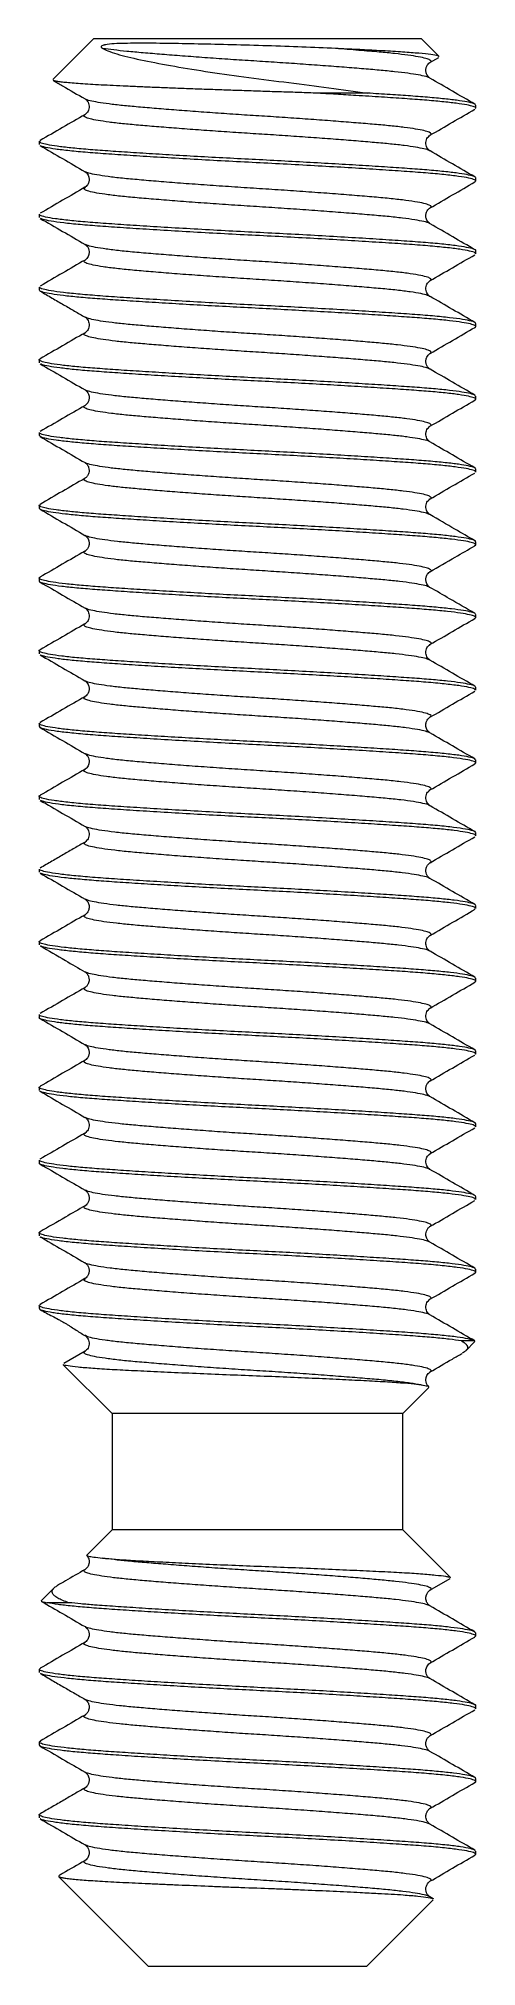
# Paper-space layout '_Back' of a CAD drawing. Header units: millimetres. Extents: x -3 to 3, y 0 to 26.5.
import ezdxf

# ---------------------------------------------------------------- set-up
doc = ezdxf.new("R2010")
doc.units = ezdxf.units.MM

psp = doc.layouts.new('_Back')

# ---------------------------------------------------------------- linework, layer by layer
at = {"color": 7, "linetype": 'Continuous', "lineweight": 15}
for p, q in [((-2.25, 26.5), (-2.814, 25.936)), ((-2.25, 26.5), (2.25, 26.5)), ((2.496, 26.254), (2.25, 26.5)), ((2.371, 26.171), (2.491, 26.24)), ((1.509, 25.75), (0.794, 25.75)), ((3, 25.542), (3, 25.584)), ((-3, 25.084), (-3, 25.042)), ((3, 24.542), (3, 24.584)), ((-3, 24.084), (-3, 24.042)), ((2.37, 23.954), (2.367, 23.956)), ((3, 23.542), (3, 23.584)), ((-3, 23.084), (-3, 23.042)), ((3, 22.542), (3, 22.584)), ((-3, 22.084), (-3, 22.042)), ((2.367, 22.171), (2.37, 22.173)), ((3, 21.542), (3, 21.584)), ((-3, 21.084), (-3, 21.042)), ((-2.369, 20.454), (-2.368, 20.455)), ((3, 20.542), (3, 20.584)), ((-3, 20.084), (-3, 20.042)), ((-2.37, 19.454), (-2.367, 19.456)), ((3, 19.542), (3, 19.584)), ((-3, 19.084), (-3, 19.042)), ((3, 18.542), (3, 18.584)), ((-3, 18.084), (-3, 18.042)), ((-2.368, 17.671), (-2.37, 17.672)), ((3, 17.542), (3, 17.584)), ((-3, 17.084), (-3, 17.042)), ((-2.991, 17.03), (-2.993, 17.042)), ((3, 16.542), (3, 16.584)), ((-3, 16.084), (-3, 16.042)), ((2.368, 15.954), (2.367, 15.955)), ((3, 15.542), (3, 15.584)), ((-3, 15.084), (-3, 15.042)), ((3, 14.542), (3, 14.584)), ((-3, 14.084), (-3, 14.042)), ((2.367, 14.171), (2.371, 14.173)), ((3, 13.542), (3, 13.584)), ((-3, 13.084), (-3, 13.042)), ((2.367, 13.171), (2.369, 13.172)), ((3, 12.542), (3, 12.584)), ((-3, 12.084), (-3, 12.042)), ((-2.37, 11.454), (-2.367, 11.456)), ((3, 11.542), (3, 11.584)), ((-3, 11.084), (-3, 11.042)), ((3, 10.542), (3, 10.584)), ((-3, 10.084), (-3, 10.042)), ((-2.37, 9.671), (-2.372, 9.673)), ((3, 9.542), (3, 9.584)), ((-3, 9.084), (-3, 9.042)), ((-2.367, 8.671), (-2.37, 8.672)), ((2.984, 8.6), (2.803, 8.6)), ((2.862, 8.462), (2.99, 8.59)), ((2.989, 8.59), (2.984, 8.6)), ((-2.67, 8.27), (-2, 7.6)), ((-2.371, 8.456), (-2.664, 8.286)), ((2, 7.6), (2.356, 7.956)), ((-2, 7.6), (-2, 6)), ((2, 7.6), (-2, 7.6)), ((2, 6), (2, 7.6)), ((-2, 6), (-2.346, 5.654)), ((2, 6), (-2, 6)), ((2.654, 5.346), (2, 6)), ((2.371, 5.171), (2.648, 5.331)), ((-2.799, 5.201), (-2.973, 5.027)), ((-2.593, 5), (-2.893, 5)), ((3, 4.542), (3, 4.584)), ((-3, 4.084), (-3, 4.042)), ((3, 3.542), (3, 3.584)), ((-3, 3.084), (-3, 3.042)), ((3, 2.542), (3, 2.584)), ((-3, 2.084), (-3, 2.042)), ((3, 1.542), (3, 1.584)), ((-2.735, 1.235), (-1.5, 0)), ((1.5, 0), (2.416, 0.916)), ((2.414, 0.931), (2.371, 0.956)), ((1.5, 0), (-1.5, 0))]:
    psp.add_line(p, q, dxfattribs=at)
for points, knots in [([(1.072, 26.363), (0.924, 26.371), (0.769, 26.377), (0.454, 26.389), (0.295, 26.395), (-0.028, 26.405), (-0.191, 26.409), (-0.508, 26.418), (-0.663, 26.421), (-0.965, 26.428), (-1.108, 26.431), (-1.378, 26.435), (-1.506, 26.436), (-1.738, 26.435), (-1.842, 26.434), (-1.982, 26.428), (-2.026, 26.425), (-2.08, 26.417), (-2.091, 26.415), (-2.107, 26.411), (-2.113, 26.409), (-2.125, 26.405), (-2.131, 26.403), (-2.142, 26.396), (-2.147, 26.392), (-2.149, 26.386), (-2.149, 26.384), (-2.148, 26.379), (-2.146, 26.377), (-2.14, 26.37), (-2.134, 26.367), (-2.128, 26.363)], [0, 0, 0, 0, 0.125, 0.125, 0.25, 0.25, 0.375, 0.375, 0.5, 0.5, 0.625, 0.625, 0.75, 0.75, 0.875, 0.875, 0.9375, 0.9375, 0.953125, 0.953125, 0.960937, 0.960937, 0.96875, 0.96875, 0.972656, 0.972656, 0.976562, 0.976562, 0.984375, 0.984375, 1, 1, 1, 1]), ([(-2.128, 26.363), (-2.072, 26.334), (-1.995, 26.306), (-1.804, 26.251), (-1.688, 26.226), (-1.433, 26.172), (-1.291, 26.145), (-0.984, 26.092), (-0.822, 26.065), (-0.481, 26.014), (-0.3, 25.989), (0.062, 25.941), (0.246, 25.918), (0.803, 25.846), (1.166, 25.797), (1.509, 25.75)], [0, 0, 0, 0, 0.125, 0.125, 0.25, 0.25, 0.375, 0.375, 0.5, 0.5, 0.625, 0.625, 0.75, 0.75, 1, 1, 1, 1]), ([(2.495, 26.252), (2.494, 26.253), (2.494, 26.258), (2.455, 26.268), (2.359, 26.284), (2.179, 26.301), (1.938, 26.319), (1.665, 26.334), (1.373, 26.349), (1.173, 26.359), (1.072, 26.363)], [0, 0, 0, 0, 0.03139, 0.131972, 0.286207, 0.445095, 0.596452, 0.752203, 0.874873, 1, 1, 1, 1]), ([(2.371, 25.956), (2.362, 25.962), (2.347, 25.973), (2.328, 26.001), (2.319, 26.027), (2.316, 26.044), (2.314, 26.057), (2.314, 26.074), (2.317, 26.094), (2.326, 26.122), (2.346, 26.153), (2.362, 26.164), (2.371, 26.171)], [0, 0, 0, 0, 0.1684075, 0.3010501, 0.3976617, 0.4580281, 0.4746174, 0.5276395, 0.5856997, 0.6507469, 0.8092436, 1, 1, 1, 1]), ([(0.794, 25.75), (0.713, 25.753), (0.549, 25.759), (0.298, 25.767), (0.042, 25.775), (-0.212, 25.784), (-0.462, 25.792), (-0.707, 25.801), (-0.949, 25.81), (-1.181, 25.819), (-1.4, 25.827), (-1.606, 25.836), (-1.803, 25.845), (-1.986, 25.853), (-2.152, 25.861), (-2.302, 25.87), (-2.437, 25.878), (-2.551, 25.887), (-2.644, 25.896), (-2.718, 25.905), (-2.771, 25.913), (-2.802, 25.921), (-2.807, 25.925), (-2.809, 25.926)], [0, 0, 0, 0, 0.04915, 0.098641, 0.149212, 0.200161, 0.249042, 0.298278, 0.348634, 0.399377, 0.447236, 0.495427, 0.544666, 0.594267, 0.642127, 0.690334, 0.739646, 0.789343, 0.836026, 0.883035, 0.931072, 0.979464, 1, 1, 1, 1]), ([(-2.809, 25.925), (-2.766, 25.9), (-2.62, 25.815), (-2.474, 25.73), (-2.371, 25.671)], [0, 0, 0, 0, 0.296388, 1, 1, 1, 1]), ([(2.997, 25.542), (2.998, 25.543), (3.006, 25.551), (2.971, 25.566), (2.885, 25.588), (2.74, 25.61), (2.545, 25.632), (2.305, 25.654), (2.025, 25.674), (1.708, 25.695), (1.387, 25.715), (1.08, 25.734), (0.89, 25.745), (0.794, 25.75)], [0, 0, 0, 0, 0.013778, 0.116809, 0.221542, 0.327027, 0.43227, 0.53629, 0.638504, 0.741977, 0.846954, 0.923525, 1, 1, 1, 1]), ([(2.997, 25.584), (2.994, 25.59), (2.989, 25.603), (2.915, 25.624), (2.787, 25.646), (2.605, 25.668), (2.377, 25.69), (2.115, 25.71), (1.826, 25.73), (1.615, 25.743), (1.509, 25.75)], [0, 0, 0, 0, 0.10923, 0.239463, 0.370978, 0.502542, 0.63292, 0.760958, 0.879502, 1, 1, 1, 1]), ([(2.988, 25.598), (2.885, 25.658), (2.679, 25.777), (2.474, 25.896), (2.371, 25.956)], [0, 0, 0, 0, 0.500222, 1, 1, 1, 1]), ([(-2.371, 25.456), (-2.474, 25.396), (-2.68, 25.277), (-2.885, 25.158), (-2.988, 25.098)], [0, 0, 0, 0, 0.499771, 1, 1, 1, 1]), ([(-2.371, 25.671), (-2.359, 25.661), (-2.334, 25.643), (-2.307, 25.573), (-2.326, 25.492), (-2.356, 25.468), (-2.371, 25.456)], [0, 0, 0, 0, 0.233193, 0.478237, 0.734554, 1, 1, 1, 1]), ([(2.371, 25.171), (2.474, 25.23), (2.68, 25.35), (2.885, 25.469), (2.988, 25.529)], [0, 0, 0, 0, 0.499771, 1, 1, 1, 1]), ([(2.997, 24.584), (2.998, 24.585), (3.006, 24.593), (2.971, 24.608), (2.885, 24.63), (2.74, 24.652), (2.545, 24.675), (2.305, 24.696), (2.025, 24.716), (1.708, 24.738), (1.355, 24.76), (0.975, 24.782), (0.579, 24.804), (0.176, 24.826), (-0.228, 24.846), (-0.631, 24.867), (-1.026, 24.889), (-1.402, 24.912), (-1.751, 24.934), (-2.064, 24.955), (-2.339, 24.975), (-2.573, 24.997), (-2.762, 25.019), (-2.9, 25.042), (-2.98, 25.064), (-3.01, 25.082), (-2.99, 25.094), (-2.982, 25.098)], [0, 0, 0, 0, 0.005556, 0.047103, 0.089337, 0.131874, 0.174313, 0.216259, 0.257476, 0.299202, 0.341534, 0.384083, 0.426449, 0.46824, 0.509441, 0.551328, 0.593741, 0.636285, 0.67856, 0.720179, 0.761448, 0.803479, 0.845954, 0.888474, 0.930639, 0.972071, 1, 1, 1, 1]), ([(-2.988, 25.028), (-2.885, 24.969), (-2.679, 24.849), (-2.474, 24.73), (-2.371, 24.67)], [0, 0, 0, 0, 0.500223, 1, 1, 1, 1]), ([(2.981, 24.528), (2.99, 24.533), (3.011, 24.545), (2.977, 24.565), (2.884, 24.588), (2.727, 24.612), (2.513, 24.636), (2.249, 24.658), (1.94, 24.68), (1.589, 24.703), (1.2, 24.727), (0.786, 24.751), (0.358, 24.774), (-0.073, 24.796), (-0.504, 24.818), (-0.928, 24.842), (-1.335, 24.866), (-1.712, 24.889), (-2.049, 24.912), (-2.344, 24.933), (-2.592, 24.957), (-2.788, 24.98), (-2.919, 25.004), (-2.982, 25.02), (-2.986, 25.028), (-2.987, 25.028)], [0, 0, 0, 0, 0.0289, 0.074421, 0.120768, 0.167461, 0.214002, 0.259898, 0.305146, 0.351199, 0.397806, 0.444472, 0.4907, 0.536054, 0.58173, 0.628161, 0.674864, 0.721337, 0.767095, 0.812398, 0.858566, 0.905214, 0.951846, 0.997964, 1, 1, 1, 1]), ([(2.372, 24.956), (2.359, 24.965), (2.334, 24.984), (2.307, 25.053), (2.326, 25.134), (2.356, 25.158), (2.372, 25.171)], [0, 0, 0, 0, 0.232109, 0.476926, 0.733662, 1, 1, 1, 1]), ([(2.989, 24.598), (2.886, 24.657), (2.681, 24.776), (2.476, 24.895), (2.373, 24.955)], [0, 0, 0, 0, 0.500158, 1, 1, 1, 1]), ([(-2.371, 24.67), (-2.362, 24.664), (-2.347, 24.653), (-2.328, 24.625), (-2.319, 24.6), (-2.316, 24.583), (-2.314, 24.569), (-2.314, 24.552), (-2.317, 24.533), (-2.326, 24.505), (-2.346, 24.473), (-2.362, 24.462), (-2.371, 24.456)], [0, 0, 0, 0, 0.167968, 0.30025, 0.396552, 0.456642, 0.473104, 0.526022, 0.584119, 0.64928, 0.808295, 1, 1, 1, 1]), ([(-2.372, 24.456), (-2.474, 24.396), (-2.68, 24.277), (-2.885, 24.158), (-2.988, 24.098)], [0, 0, 0, 0, 0.4997905, 1, 1, 1, 1]), ([(2.372, 24.171), (2.474, 24.23), (2.68, 24.35), (2.886, 24.469), (2.988, 24.529)], [0, 0, 0, 0, 0.499783, 1, 1, 1, 1]), ([(2.371, 23.956), (2.363, 23.962), (2.348, 23.972), (2.329, 24), (2.318, 24.028), (2.315, 24.049), (2.314, 24.066), (2.315, 24.078), (2.319, 24.102), (2.336, 24.144), (2.358, 24.16), (2.371, 24.17)], [0, 0, 0, 0, 0.163098, 0.295793, 0.397967, 0.469454, 0.510334, 0.535582, 0.583448, 0.746938, 1, 1, 1, 1]), ([(2.999, 23.584), (3, 23.584), (3.01, 23.592), (2.974, 23.607), (2.885, 23.63), (2.727, 23.654), (2.514, 23.678), (2.249, 23.701), (1.94, 23.722), (1.589, 23.745), (1.2, 23.769), (0.786, 23.793), (0.358, 23.816), (-0.073, 23.838), (-0.504, 23.86), (-0.928, 23.884), (-1.335, 23.908), (-1.712, 23.931), (-2.05, 23.954), (-2.344, 23.976), (-2.592, 23.999), (-2.788, 24.023), (-2.922, 24.046), (-2.993, 24.067), (-2.994, 24.079), (-2.995, 24.084)], [0, 0, 0, 0, 0.00076, 0.046255, 0.092575, 0.139242, 0.185756, 0.231627, 0.276849, 0.322876, 0.369456, 0.416096, 0.462297, 0.507625, 0.553276, 0.59968, 0.646356, 0.692803, 0.738535, 0.783812, 0.829954, 0.876575, 0.92318, 0.969272, 1, 1, 1, 1]), ([(-2.988, 24.028), (-2.885, 23.969), (-2.679, 23.85), (-2.474, 23.73), (-2.371, 23.671)], [0, 0, 0, 0, 0.500213, 1, 1, 1, 1]), ([(2.993, 23.542), (2.994, 23.545), (3.001, 23.555), (2.947, 23.574), (2.831, 23.597), (2.65, 23.621), (2.416, 23.645), (2.134, 23.667), (1.808, 23.689), (1.441, 23.712), (1.041, 23.736), (0.62, 23.76), (0.19, 23.783), (-0.242, 23.804), (-0.671, 23.827), (-1.09, 23.851), (-1.487, 23.875), (-1.848, 23.898), (-2.17, 23.92), (-2.446, 23.942), (-2.675, 23.966), (-2.846, 23.99), (-2.951, 24.011), (-2.973, 24.023), (-2.981, 24.028)], [0, 0, 0, 0, 0.01891, 0.066137, 0.114026, 0.162072, 0.209761, 0.256601, 0.303405, 0.351073, 0.399116, 0.447018, 0.494276, 0.540829, 0.588188, 0.636134, 0.684159, 0.73175, 0.778444, 0.825409, 0.873167, 0.921222, 0.969058, 1, 1, 1, 1]), ([(2.992, 23.596), (2.889, 23.655), (2.683, 23.775), (2.478, 23.894), (2.375, 23.954)], [0, 0, 0, 0, 0.500198, 1, 1, 1, 1]), ([(-2.371, 23.671), (-2.362, 23.664), (-2.346, 23.653), (-2.323, 23.617), (-2.315, 23.584), (-2.314, 23.563), (-2.315, 23.557), (-2.315, 23.553), (-2.316, 23.544), (-2.319, 23.527), (-2.328, 23.501), (-2.347, 23.473), (-2.362, 23.462), (-2.371, 23.456)], [0, 0, 0, 0, 0.191122, 0.349869, 0.477674, 0.504937, 0.517873, 0.525995, 0.54253, 0.602783, 0.699271, 0.83177, 1, 1, 1, 1]), ([(-2.371, 23.456), (-2.474, 23.396), (-2.679, 23.277), (-2.885, 23.158), (-2.987, 23.098)], [0, 0, 0, 0, 0.499804, 1, 1, 1, 1]), ([(2.371, 23.171), (2.474, 23.23), (2.679, 23.349), (2.885, 23.469), (2.988, 23.528)], [0, 0, 0, 0, 0.499795, 1, 1, 1, 1]), ([(2.993, 22.584), (2.994, 22.587), (3.001, 22.598), (2.947, 22.616), (2.831, 22.64), (2.65, 22.663), (2.416, 22.687), (2.134, 22.709), (1.808, 22.731), (1.441, 22.754), (1.041, 22.778), (0.62, 22.802), (0.19, 22.825), (-0.242, 22.846), (-0.671, 22.869), (-1.09, 22.893), (-1.487, 22.917), (-1.848, 22.94), (-2.17, 22.962), (-2.447, 22.985), (-2.675, 23.008), (-2.848, 23.032), (-2.956, 23.056), (-3.004, 23.073), (-2.996, 23.082), (-2.994, 23.084)], [0, 0, 0, 0, 0.018367, 0.0642387, 0.1107534, 0.1574211, 0.2037418, 0.2492377, 0.2946982, 0.3409986, 0.3876626, 0.4341907, 0.4800918, 0.5253092, 0.5713093, 0.6178797, 0.6645266, 0.7107514, 0.7561056, 0.8017229, 0.8481105, 0.8947863, 0.9412498, 0.9870142, 1, 1, 1, 1]), ([(2.371, 22.956), (2.359, 22.965), (2.334, 22.984), (2.307, 23.054), (2.326, 23.134), (2.356, 23.158), (2.371, 23.171)], [0, 0, 0, 0, 0.231087, 0.475558, 0.732567, 1, 1, 1, 1]), ([(2.986, 22.53), (2.99, 22.532), (3.011, 22.54), (2.995, 22.555), (2.936, 22.577), (2.817, 22.599), (2.646, 22.622), (2.427, 22.644), (2.166, 22.664), (1.866, 22.685), (1.53, 22.707), (1.162, 22.729), (0.773, 22.751), (0.372, 22.773), (-0.032, 22.794), (-0.436, 22.815), (-0.835, 22.836), (-1.222, 22.859), (-1.586, 22.881), (-1.916, 22.903), (-2.21, 22.923), (-2.465, 22.944), (-2.676, 22.966), (-2.84, 22.989), (-2.947, 23.011), (-2.999, 23.029), (-2.995, 23.039), (-2.993, 23.042)], [0, 0, 0, 0, 0.009921, 0.051279, 0.093368, 0.135952, 0.178634, 0.221012, 0.262701, 0.304161, 0.346389, 0.389028, 0.431678, 0.473939, 0.51544, 0.557079, 0.599428, 0.642103, 0.684704, 0.726831, 0.768208, 0.81003, 0.852483, 0.895176, 0.937707, 0.979684, 1, 1, 1, 1]), ([(-2.988, 23.028), (-2.933, 22.997), (-2.828, 22.936), (-2.668, 22.843), (-2.515, 22.754), (-2.419, 22.698), (-2.371, 22.67)], [0, 0, 0, 0, 0.269497, 0.521753, 0.763435, 1, 1, 1, 1]), ([(2.988, 22.598), (2.885, 22.658), (2.68, 22.777), (2.474, 22.896), (2.372, 22.956)], [0, 0, 0, 0, 0.5001988, 1, 1, 1, 1]), ([(-2.371, 22.671), (-2.359, 22.661), (-2.334, 22.642), (-2.307, 22.573), (-2.326, 22.492), (-2.356, 22.468), (-2.371, 22.456)], [0, 0, 0, 0, 0.230864, 0.475247, 0.73231, 1, 1, 1, 1]), ([(2.375, 22.173), (2.477, 22.232), (2.683, 22.351), (2.888, 22.471), (2.991, 22.53)], [0, 0, 0, 0, 0.499819, 1, 1, 1, 1]), ([(-2.371, 22.456), (-2.474, 22.396), (-2.679, 22.277), (-2.885, 22.158), (-2.988, 22.098)], [0, 0, 0, 0, 0.49978, 1, 1, 1, 1]), ([(2.994, 21.584), (2.994, 21.589), (2.995, 21.6), (2.934, 21.619), (2.818, 21.641), (2.646, 21.664), (2.427, 21.686), (2.166, 21.707), (1.866, 21.727), (1.53, 21.749), (1.162, 21.771), (0.773, 21.794), (0.372, 21.815), (-0.032, 21.836), (-0.436, 21.857), (-0.835, 21.879), (-1.222, 21.901), (-1.586, 21.923), (-1.916, 21.945), (-2.21, 21.965), (-2.465, 21.986), (-2.677, 22.008), (-2.839, 22.031), (-2.949, 22.053), (-2.999, 22.074), (-3.01, 22.089), (-2.987, 22.097), (-2.984, 22.098)], [0, 0, 0, 0, 0.026813, 0.068752, 0.111185, 0.153715, 0.195942, 0.237482, 0.278794, 0.320872, 0.363359, 0.405857, 0.447968, 0.489321, 0.530812, 0.57301, 0.615533, 0.657982, 0.699959, 0.741189, 0.782862, 0.825163, 0.867705, 0.910085, 0.951912, 0.993102, 1, 1, 1, 1]), ([(-2.988, 22.028), (-2.885, 21.969), (-2.68, 21.85), (-2.474, 21.73), (-2.371, 21.671)], [0, 0, 0, 0, 0.500214, 1, 1, 1, 1]), ([(2.981, 21.528), (2.989, 21.532), (3.01, 21.544), (2.984, 21.561), (2.908, 21.583), (2.774, 21.606), (2.589, 21.628), (2.358, 21.65), (2.085, 21.67), (1.775, 21.691), (1.429, 21.713), (1.054, 21.735), (0.66, 21.758), (0.258, 21.779), (-0.146, 21.799), (-0.549, 21.821), (-0.946, 21.843), (-1.328, 21.865), (-1.683, 21.887), (-2.003, 21.909), (-2.286, 21.929), (-2.529, 21.95), (-2.728, 21.973), (-2.874, 21.995), (-2.96, 22.014), (-2.976, 22.025), (-2.981, 22.028)], [0, 0, 0, 0, 0.025826, 0.068369, 0.111689, 0.155403, 0.199101, 0.242373, 0.284858, 0.327594, 0.371033, 0.414779, 0.458419, 0.501548, 0.543933, 0.586852, 0.630391, 0.674149, 0.717713, 0.760682, 0.803055, 0.846139, 0.889759, 0.933511, 0.97698, 1, 1, 1, 1]), ([(2.371, 21.956), (2.362, 21.962), (2.346, 21.973), (2.323, 22.01), (2.315, 22.043), (2.314, 22.063), (2.315, 22.069), (2.315, 22.074), (2.316, 22.083), (2.319, 22.1), (2.328, 22.125), (2.347, 22.153), (2.362, 22.164), (2.371, 22.17)], [0, 0, 0, 0, 0.190934, 0.349581, 0.477357, 0.504623, 0.517562, 0.5257, 0.54226, 0.602566, 0.699115, 0.831684, 1, 1, 1, 1]), ([(2.988, 21.598), (2.885, 21.658), (2.68, 21.777), (2.474, 21.896), (2.372, 21.956)], [0, 0, 0, 0, 0.500224, 1, 1, 1, 1]), ([(-2.371, 21.67), (-2.358, 21.66), (-2.336, 21.643), (-2.317, 21.599), (-2.314, 21.569), (-2.315, 21.553), (-2.318, 21.527), (-2.335, 21.484), (-2.358, 21.466), (-2.371, 21.456)], [0, 0, 0, 0, 0.267731, 0.440046, 0.490855, 0.522134, 0.574906, 0.744853, 1, 1, 1, 1]), ([(2.371, 21.171), (2.474, 21.23), (2.679, 21.35), (2.885, 21.469), (2.988, 21.528)], [0, 0, 0, 0, 0.499785, 1, 1, 1, 1]), ([(-2.371, 21.456), (-2.474, 21.396), (-2.679, 21.277), (-2.885, 21.158), (-2.988, 21.098)], [0, 0, 0, 0, 0.49978, 1, 1, 1, 1]), ([(2.998, 20.584), (2.994, 20.591), (2.987, 20.604), (2.906, 20.625), (2.774, 20.648), (2.589, 20.67), (2.358, 20.692), (2.085, 20.712), (1.775, 20.733), (1.429, 20.755), (1.054, 20.778), (0.66, 20.8), (0.258, 20.821), (-0.146, 20.842), (-0.549, 20.863), (-0.946, 20.885), (-1.328, 20.907), (-1.683, 20.93), (-2.003, 20.951), (-2.286, 20.971), (-2.529, 20.993), (-2.728, 21.015), (-2.877, 21.037), (-2.966, 21.059), (-3.005, 21.075), (-2.997, 21.083), (-2.996, 21.084)], [0, 0, 0, 0, 0.039693, 0.083017, 0.126735, 0.170437, 0.213713, 0.256201, 0.298941, 0.342384, 0.386134, 0.429778, 0.472911, 0.5153, 0.558223, 0.601765, 0.645527, 0.689095, 0.732068, 0.774444, 0.817532, 0.861157, 0.904912, 0.948385, 0.99118, 1, 1, 1, 1]), ([(2.996, 20.542), (2.997, 20.544), (3.005, 20.552), (2.966, 20.567), (2.876, 20.589), (2.727, 20.612), (2.528, 20.634), (2.285, 20.656), (2.001, 20.676), (1.681, 20.697), (1.326, 20.719), (0.944, 20.742), (0.547, 20.764), (0.144, 20.785), (-0.26, 20.805), (-0.662, 20.827), (-1.056, 20.849), (-1.431, 20.872), (-1.777, 20.893), (-2.087, 20.914), (-2.359, 20.935), (-2.59, 20.957), (-2.775, 20.979), (-2.907, 21.001), (-2.987, 21.023), (-2.994, 21.036), (-2.998, 21.042)], [0, 0, 0, 0, 0.009059, 0.051859, 0.095335, 0.139091, 0.182713, 0.225797, 0.268173, 0.31115, 0.35472, 0.398482, 0.442022, 0.48494, 0.527331, 0.570468, 0.614114, 0.657863, 0.701302, 0.744038, 0.78653, 0.829809, 0.873512, 0.917229, 0.96055, 1, 1, 1, 1]), ([(-2.988, 21.029), (-2.885, 20.969), (-2.68, 20.85), (-2.474, 20.73), (-2.371, 20.671)], [0, 0, 0, 0, 0.500228, 1, 1, 1, 1]), ([(2.371, 20.956), (2.359, 20.965), (2.334, 20.984), (2.307, 21.054), (2.326, 21.134), (2.356, 21.158), (2.371, 21.171)], [0, 0, 0, 0, 0.230884, 0.475209, 0.732212, 1, 1, 1, 1]), ([(2.988, 20.598), (2.885, 20.658), (2.679, 20.777), (2.474, 20.896), (2.371, 20.956)], [0, 0, 0, 0, 0.50022, 1, 1, 1, 1]), ([(-2.371, 20.671), (-2.362, 20.664), (-2.344, 20.651), (-2.321, 20.612), (-2.314, 20.572), (-2.316, 20.541), (-2.322, 20.513), (-2.343, 20.477), (-2.361, 20.463), (-2.372, 20.456)], [0, 0, 0, 0, 0.213022, 0.379205, 0.500509, 0.548708, 0.648186, 0.798796, 1, 1, 1, 1]), ([(-2.374, 20.454), (-2.476, 20.395), (-2.682, 20.276), (-2.887, 20.157), (-2.99, 20.097)], [0, 0, 0, 0, 0.499833, 1, 1, 1, 1]), ([(2.371, 20.17), (2.474, 20.23), (2.679, 20.35), (2.885, 20.469), (2.988, 20.528)], [0, 0, 0, 0, 0.499777, 1, 1, 1, 1]), ([(2.371, 19.956), (2.359, 19.965), (2.334, 19.984), (2.307, 20.053), (2.326, 20.134), (2.356, 20.158), (2.371, 20.171)], [0, 0, 0, 0, 0.23315, 0.478167, 0.734488, 1, 1, 1, 1]), ([(2.996, 19.584), (2.997, 19.586), (3.005, 19.594), (2.966, 19.61), (2.876, 19.632), (2.727, 19.654), (2.528, 19.676), (2.285, 19.698), (2.001, 19.718), (1.681, 19.739), (1.326, 19.761), (0.944, 19.784), (0.547, 19.806), (0.144, 19.827), (-0.26, 19.847), (-0.662, 19.869), (-1.056, 19.891), (-1.431, 19.914), (-1.777, 19.936), (-2.087, 19.957), (-2.359, 19.977), (-2.59, 19.999), (-2.775, 20.021), (-2.908, 20.043), (-2.984, 20.065), (-3.01, 20.083), (-2.99, 20.093), (-2.983, 20.097)], [0, 0, 0, 0, 0.008827, 0.050528, 0.092889, 0.135522, 0.178025, 0.220004, 0.261292, 0.303166, 0.345618, 0.388257, 0.43068, 0.472498, 0.5138, 0.55583, 0.598357, 0.640983, 0.683308, 0.724947, 0.766349, 0.808518, 0.851099, 0.893695, 0.935904, 0.977354, 1, 1, 1, 1]), ([(2.984, 19.528), (2.987, 19.529), (3.01, 19.538), (2.999, 19.552), (2.949, 19.574), (2.838, 19.596), (2.676, 19.618), (2.463, 19.64), (2.208, 19.661), (1.914, 19.682), (1.584, 19.703), (1.22, 19.726), (0.833, 19.748), (0.433, 19.77), (0.03, 19.791), (-0.374, 19.811), (-0.775, 19.833), (-1.165, 19.855), (-1.532, 19.878), (-1.868, 19.9), (-2.168, 19.92), (-2.429, 19.941), (-2.647, 19.963), (-2.818, 19.985), (-2.934, 20.008), (-2.995, 20.027), (-2.994, 20.038), (-2.994, 20.042)], [0, 0, 0, 0, 0.007261, 0.048446, 0.090272, 0.132648, 0.175184, 0.217477, 0.25914, 0.300367, 0.342342, 0.384787, 0.427304, 0.469494, 0.510974, 0.552326, 0.594435, 0.636929, 0.679409, 0.721478, 0.762781, 0.804321, 0.846545, 0.88907, 0.931496, 0.973426, 1, 1, 1, 1]), ([(-2.988, 20.029), (-2.885, 19.969), (-2.68, 19.85), (-2.474, 19.73), (-2.372, 19.671)], [0, 0, 0, 0, 0.50021, 1, 1, 1, 1]), ([(2.988, 19.598), (2.897, 19.651), (2.691, 19.77), (2.486, 19.889), (2.371, 19.956)], [0, 0, 0, 0, 0.44283, 1, 1, 1, 1]), ([(-2.371, 19.67), (-2.362, 19.664), (-2.347, 19.653), (-2.328, 19.625), (-2.319, 19.6), (-2.316, 19.583), (-2.314, 19.569), (-2.314, 19.552), (-2.317, 19.533), (-2.326, 19.505), (-2.346, 19.473), (-2.362, 19.462), (-2.371, 19.456)], [0, 0, 0, 0, 0.168436, 0.301099, 0.397727, 0.458106, 0.474701, 0.527681, 0.585701, 0.650719, 0.809197, 1, 1, 1, 1]), ([(-2.375, 19.453), (-2.478, 19.394), (-2.684, 19.274), (-2.889, 19.155), (-2.992, 19.096)], [0, 0, 0, 0, 0.499793, 1, 1, 1, 1]), ([(2.371, 19.171), (2.487, 19.238), (2.692, 19.357), (2.898, 19.476), (2.988, 19.528)], [0, 0, 0, 0, 0.562532, 1, 1, 1, 1]), ([(2.993, 18.584), (2.995, 18.588), (2.999, 18.598), (2.946, 18.616), (2.839, 18.638), (2.675, 18.66), (2.463, 18.682), (2.208, 18.704), (1.914, 18.724), (1.584, 18.746), (1.22, 18.768), (0.833, 18.79), (0.433, 18.812), (0.03, 18.833), (-0.374, 18.853), (-0.775, 18.875), (-1.165, 18.898), (-1.532, 18.92), (-1.868, 18.942), (-2.168, 18.962), (-2.429, 18.983), (-2.647, 19.005), (-2.818, 19.027), (-2.936, 19.05), (-2.995, 19.071), (-3.011, 19.086), (-2.991, 19.094), (-2.987, 19.096)], [0, 0, 0, 0, 0.020579, 0.062617, 0.105208, 0.147959, 0.190466, 0.23234, 0.273775, 0.315963, 0.358623, 0.401355, 0.443758, 0.485449, 0.52701, 0.569332, 0.612041, 0.654736, 0.697018, 0.73853, 0.78028, 0.822718, 0.865459, 0.908099, 0.950241, 0.991654, 1, 1, 1, 1]), ([(2.371, 18.956), (2.362, 18.962), (2.347, 18.973), (2.328, 19.001), (2.319, 19.027), (2.316, 19.044), (2.314, 19.057), (2.314, 19.074), (2.317, 19.094), (2.326, 19.122), (2.346, 19.153), (2.362, 19.164), (2.371, 19.171)], [0, 0, 0, 0, 0.168405, 0.301046, 0.397656, 0.45802, 0.474609, 0.527633, 0.585696, 0.650745, 0.809244, 1, 1, 1, 1]), ([(2.981, 18.528), (2.988, 18.531), (3.01, 18.542), (2.991, 18.558), (2.923, 18.58), (2.798, 18.602), (2.62, 18.625), (2.396, 18.646), (2.129, 18.667), (1.825, 18.688), (1.484, 18.71), (1.113, 18.732), (0.721, 18.754), (0.32, 18.776), (-0.085, 18.796), (-0.488, 18.817), (-0.887, 18.839), (-1.271, 18.862), (-1.631, 18.884), (-1.957, 18.906), (-2.245, 18.926), (-2.495, 18.947), (-2.7, 18.969), (-2.857, 18.992), (-2.956, 19.014), (-3.002, 19.03), (-2.995, 19.04), (-2.994, 19.042)], [0, 0, 0, 0, 0.018646, 0.059915, 0.101947, 0.144422, 0.186942, 0.229108, 0.270539, 0.31196, 0.35412, 0.396638, 0.439116, 0.481155, 0.52243, 0.56404, 0.606309, 0.648853, 0.691269, 0.733164, 0.774367, 0.816149, 0.858511, 0.901061, 0.943398, 0.985132, 1, 1, 1, 1]), ([(-2.988, 19.028), (-2.885, 18.969), (-2.679, 18.85), (-2.474, 18.73), (-2.371, 18.671)], [0, 0, 0, 0, 0.500207, 1, 1, 1, 1]), ([(2.988, 18.598), (2.872, 18.665), (2.667, 18.784), (2.461, 18.904), (2.371, 18.956)], [0, 0, 0, 0, 0.562414, 1, 1, 1, 1]), ([(-2.371, 18.671), (-2.359, 18.661), (-2.334, 18.643), (-2.307, 18.573), (-2.326, 18.492), (-2.356, 18.468), (-2.371, 18.456)], [0, 0, 0, 0, 0.233192, 0.478238, 0.734556, 1, 1, 1, 1]), ([(-2.372, 18.456), (-2.474, 18.396), (-2.68, 18.277), (-2.885, 18.158), (-2.988, 18.098)], [0, 0, 0, 0, 0.499793, 1, 1, 1, 1]), ([(2.371, 18.171), (2.474, 18.23), (2.68, 18.35), (2.885, 18.469), (2.988, 18.528)], [0, 0, 0, 0, 0.499778, 1, 1, 1, 1]), ([(2.995, 17.584), (2.994, 17.59), (2.991, 17.602), (2.922, 17.622), (2.798, 17.644), (2.62, 17.667), (2.396, 17.689), (2.129, 17.709), (1.825, 17.73), (1.484, 17.752), (1.113, 17.774), (0.721, 17.796), (0.32, 17.818), (-0.085, 17.839), (-0.488, 17.86), (-0.887, 17.882), (-1.271, 17.904), (-1.631, 17.926), (-1.957, 17.948), (-2.245, 17.968), (-2.495, 17.989), (-2.701, 18.011), (-2.856, 18.034), (-2.96, 18.056), (-3.001, 18.077), (-3.009, 18.091), (-2.988, 18.098), (-2.987, 18.098)], [0, 0, 0, 0, 0.032235, 0.0742757, 0.1167591, 0.159288, 0.2014626, 0.2429026, 0.2843324, 0.3265007, 0.3690278, 0.411514, 0.4535618, 0.4948453, 0.5364639, 0.5787423, 0.6212945, 0.6637196, 0.7056235, 0.7468347, 0.788626, 0.8309965, 0.8735554, 0.9159011, 0.9576441, 0.9988676, 1, 1, 1, 1]), ([(-2.99, 18.03), (-2.887, 17.97), (-2.682, 17.851), (-2.477, 17.732), (-2.374, 17.672)], [0, 0, 0, 0, 0.500172, 1, 1, 1, 1]), ([(2.994, 17.542), (2.993, 17.548), (2.991, 17.56), (2.914, 17.582), (2.776, 17.605), (2.577, 17.629), (2.331, 17.652), (2.047, 17.673), (1.732, 17.694), (1.382, 17.716), (1.004, 17.738), (0.608, 17.76), (0.206, 17.782), (-0.199, 17.802), (-0.601, 17.824), (-0.997, 17.846), (-1.376, 17.868), (-1.726, 17.89), (-2.042, 17.911), (-2.32, 17.932), (-2.557, 17.953), (-2.751, 17.975), (-2.889, 17.998), (-2.968, 18.016), (-2.98, 18.026), (-2.983, 18.03)], [0, 0, 0, 0, 0.03472, 0.082082, 0.129937, 0.177774, 0.225085, 0.268628, 0.312618, 0.357278, 0.402199, 0.446957, 0.491137, 0.534632, 0.5788, 0.623551, 0.668472, 0.71314, 0.757145, 0.800682, 0.845008, 0.889831, 0.934734, 0.979293, 1, 1, 1, 1]), ([(2.372, 17.956), (2.359, 17.965), (2.334, 17.984), (2.307, 18.053), (2.326, 18.134), (2.356, 18.158), (2.372, 18.171)], [0, 0, 0, 0, 0.232137, 0.476961, 0.733687, 1, 1, 1, 1]), ([(2.988, 17.598), (2.885, 17.658), (2.679, 17.777), (2.474, 17.896), (2.371, 17.956)], [0, 0, 0, 0, 0.500222, 1, 1, 1, 1]), ([(-2.371, 17.67), (-2.362, 17.664), (-2.347, 17.653), (-2.328, 17.625), (-2.319, 17.6), (-2.316, 17.583), (-2.314, 17.569), (-2.314, 17.552), (-2.317, 17.533), (-2.326, 17.505), (-2.346, 17.473), (-2.362, 17.462), (-2.371, 17.456)], [0, 0, 0, 0, 0.167977, 0.300267, 0.396576, 0.456673, 0.473138, 0.52606, 0.584158, 0.649318, 0.808321, 1, 1, 1, 1]), ([(2.371, 17.171), (2.474, 17.23), (2.679, 17.35), (2.885, 17.469), (2.988, 17.528)], [0, 0, 0, 0, 0.499782, 1, 1, 1, 1]), ([(-2.371, 17.456), (-2.474, 17.396), (-2.68, 17.277), (-2.885, 17.158), (-2.988, 17.098)], [0, 0, 0, 0, 0.499773, 1, 1, 1, 1]), ([(2.994, 16.584), (2.993, 16.59), (2.991, 16.603), (2.914, 16.624), (2.776, 16.648), (2.577, 16.671), (2.331, 16.694), (2.047, 16.715), (1.732, 16.736), (1.382, 16.758), (1.004, 16.78), (0.608, 16.803), (0.206, 16.824), (-0.199, 16.844), (-0.601, 16.866), (-0.997, 16.888), (-1.376, 16.91), (-1.726, 16.932), (-2.042, 16.953), (-2.32, 16.974), (-2.558, 16.995), (-2.75, 17.018), (-2.891, 17.04), (-2.976, 17.062), (-3.01, 17.081), (-2.991, 17.093), (-2.983, 17.098)], [0, 0, 0, 0, 0.032895, 0.077768, 0.123108, 0.168431, 0.213256, 0.254511, 0.296189, 0.338503, 0.381063, 0.423468, 0.465327, 0.506536, 0.548382, 0.590782, 0.633343, 0.675663, 0.717356, 0.758604, 0.800601, 0.843069, 0.885612, 0.927829, 0.969339, 1, 1, 1, 1]), ([(-2.988, 17.028), (-2.885, 16.969), (-2.679, 16.849), (-2.474, 16.73), (-2.371, 16.67)], [0, 0, 0, 0, 0.500219, 1, 1, 1, 1]), ([(2.983, 16.529), (2.991, 16.534), (3.011, 16.547), (2.969, 16.567), (2.869, 16.591), (2.705, 16.615), (2.485, 16.638), (2.215, 16.661), (1.9, 16.683), (1.544, 16.706), (1.152, 16.73), (0.735, 16.753), (0.307, 16.777), (-0.124, 16.798), (-0.555, 16.821), (-0.978, 16.845), (-1.382, 16.868), (-1.754, 16.892), (-2.087, 16.914), (-2.376, 16.936), (-2.618, 16.959), (-2.806, 16.983), (-2.935, 17.007), (-2.969, 17.021), (-2.986, 17.028)], [0, 0, 0, 0, 0.034268, 0.07991, 0.126323, 0.173025, 0.219514, 0.265303, 0.310589, 0.356732, 0.403372, 0.450012, 0.496156, 0.541442, 0.587231, 0.63372, 0.680421, 0.726834, 0.772477, 0.817856, 0.864106, 0.910778, 0.957374, 1, 1, 1, 1]), ([(2.371, 16.956), (2.363, 16.962), (2.348, 16.973), (2.328, 17.001), (2.318, 17.029), (2.315, 17.05), (2.314, 17.066), (2.315, 17.079), (2.319, 17.102), (2.336, 17.144), (2.358, 17.16), (2.371, 17.17)], [0, 0, 0, 0, 0.164258, 0.297684, 0.400134, 0.471426, 0.511633, 0.536473, 0.584009, 0.747069, 1, 1, 1, 1]), ([(2.988, 16.598), (2.885, 16.658), (2.679, 16.777), (2.474, 16.896), (2.371, 16.956)], [0, 0, 0, 0, 0.500217, 1, 1, 1, 1]), ([(-2.371, 16.456), (-2.474, 16.396), (-2.679, 16.277), (-2.885, 16.158), (-2.988, 16.098)], [0, 0, 0, 0, 0.499784, 1, 1, 1, 1]), ([(-2.371, 16.671), (-2.362, 16.664), (-2.346, 16.653), (-2.323, 16.617), (-2.315, 16.584), (-2.314, 16.563), (-2.315, 16.557), (-2.315, 16.553), (-2.316, 16.544), (-2.319, 16.527), (-2.328, 16.501), (-2.347, 16.473), (-2.362, 16.462), (-2.371, 16.456)], [0, 0, 0, 0, 0.191137, 0.349893, 0.477698, 0.504962, 0.517897, 0.526018, 0.542551, 0.6028, 0.699283, 0.831777, 1, 1, 1, 1]), ([(2.371, 16.171), (2.474, 16.23), (2.68, 16.35), (2.885, 16.469), (2.988, 16.529)], [0, 0, 0, 0, 0.499774, 1, 1, 1, 1]), ([(2.371, 15.956), (2.359, 15.965), (2.334, 15.984), (2.307, 16.054), (2.326, 16.134), (2.356, 16.158), (2.371, 16.171)], [0, 0, 0, 0, 0.231105, 0.475583, 0.732588, 1, 1, 1, 1]), ([(2.996, 15.584), (2.998, 15.585), (3.007, 15.594), (2.967, 15.61), (2.87, 15.633), (2.705, 15.657), (2.485, 15.681), (2.215, 15.703), (1.9, 15.725), (1.544, 15.748), (1.152, 15.772), (0.735, 15.796), (0.307, 15.819), (-0.124, 15.84), (-0.555, 15.863), (-0.978, 15.887), (-1.382, 15.911), (-1.754, 15.934), (-2.087, 15.956), (-2.376, 15.978), (-2.618, 16.002), (-2.806, 16.026), (-2.936, 16.049), (-2.997, 16.072), (-3.012, 16.088), (-2.987, 16.097), (-2.983, 16.098)], [0, 0, 0, 0, 0.0059256, 0.0502737, 0.0953707, 0.1407478, 0.1859185, 0.2304096, 0.2744115, 0.3192463, 0.3645637, 0.4098812, 0.4547159, 0.4987178, 0.5432089, 0.5883796, 0.6337567, 0.6788537, 0.7232018, 0.767294, 0.8122328, 0.8575818, 0.9028564, 0.9475766, 0.9915359, 1, 1, 1, 1]), ([(-2.988, 16.028), (-2.885, 15.969), (-2.679, 15.85), (-2.474, 15.73), (-2.371, 15.67)], [0, 0, 0, 0, 0.500222, 1, 1, 1, 1]), ([(2.994, 15.542), (2.996, 15.544), (3.003, 15.553), (2.961, 15.569), (2.866, 15.591), (2.713, 15.614), (2.51, 15.636), (2.264, 15.657), (1.977, 15.677), (1.654, 15.699), (1.296, 15.721), (0.913, 15.743), (0.515, 15.766), (0.112, 15.787), (-0.301, 15.807), (-0.721, 15.83), (-1.138, 15.854), (-1.532, 15.878), (-1.889, 15.901), (-2.205, 15.923), (-2.476, 15.945), (-2.699, 15.969), (-2.862, 15.993), (-2.958, 16.013), (-2.974, 16.024), (-2.98, 16.028)], [0, 0, 0, 0, 0.012779, 0.056915, 0.101715, 0.14677, 0.191654, 0.235952, 0.279577, 0.323888, 0.368779, 0.413833, 0.458626, 0.502747, 0.54642, 0.593871, 0.64185, 0.689847, 0.737349, 0.783962, 0.831042, 0.878859, 0.926911, 0.974684, 1, 1, 1, 1]), ([(2.991, 15.597), (2.888, 15.656), (2.682, 15.775), (2.477, 15.894), (2.374, 15.954)], [0, 0, 0, 0, 0.500176, 1, 1, 1, 1]), ([(-2.371, 15.671), (-2.359, 15.661), (-2.334, 15.642), (-2.307, 15.573), (-2.326, 15.492), (-2.356, 15.468), (-2.371, 15.456)], [0, 0, 0, 0, 0.230852, 0.475229, 0.732295, 1, 1, 1, 1]), ([(-2.371, 15.456), (-2.42, 15.428), (-2.518, 15.371), (-2.67, 15.282), (-2.829, 15.19), (-2.934, 15.129), (-2.988, 15.098)], [0, 0, 0, 0, 0.238752, 0.483196, 0.73587, 1, 1, 1, 1]), ([(2.372, 15.171), (2.474, 15.23), (2.68, 15.35), (2.885, 15.469), (2.988, 15.528)], [0, 0, 0, 0, 0.499797, 1, 1, 1, 1]), ([(2.371, 14.956), (2.362, 14.962), (2.346, 14.973), (2.323, 15.01), (2.315, 15.043), (2.314, 15.063), (2.315, 15.069), (2.315, 15.074), (2.316, 15.083), (2.319, 15.1), (2.328, 15.125), (2.347, 15.153), (2.362, 15.164), (2.371, 15.17)], [0, 0, 0, 0, 0.190924, 0.349565, 0.477338, 0.504605, 0.517543, 0.525682, 0.542243, 0.602553, 0.699105, 0.831679, 1, 1, 1, 1]), ([(2.994, 14.584), (2.996, 14.586), (3.003, 14.595), (2.961, 14.611), (2.866, 14.633), (2.713, 14.656), (2.51, 14.678), (2.264, 14.699), (1.977, 14.72), (1.654, 14.741), (1.296, 14.763), (0.913, 14.786), (0.515, 14.808), (0.112, 14.829), (-0.301, 14.85), (-0.721, 14.872), (-1.138, 14.896), (-1.532, 14.92), (-1.889, 14.943), (-2.205, 14.965), (-2.476, 14.987), (-2.698, 15.011), (-2.865, 15.035), (-2.964, 15.058), (-3.007, 15.075), (-2.997, 15.083), (-2.996, 15.084)], [0, 0, 0, 0, 0.012412, 0.055282, 0.098798, 0.14256, 0.186157, 0.229185, 0.271558, 0.314599, 0.358202, 0.401964, 0.445472, 0.488327, 0.530747, 0.576837, 0.623441, 0.670061, 0.716201, 0.761476, 0.807206, 0.853651, 0.900326, 0.946729, 0.992377, 1, 1, 1, 1]), ([(-2.988, 15.028), (-2.885, 14.969), (-2.679, 14.849), (-2.474, 14.73), (-2.371, 14.671)], [0, 0, 0, 0, 0.500193, 1, 1, 1, 1]), ([(2.994, 14.542), (2.994, 14.546), (2.997, 14.557), (2.94, 14.575), (2.828, 14.598), (2.66, 14.62), (2.445, 14.642), (2.187, 14.663), (1.89, 14.683), (1.556, 14.705), (1.19, 14.727), (0.802, 14.75), (0.402, 14.772), (-0.002, 14.792), (-0.406, 14.813), (-0.806, 14.835), (-1.195, 14.857), (-1.56, 14.88), (-1.893, 14.901), (-2.19, 14.922), (-2.447, 14.943), (-2.663, 14.965), (-2.828, 14.987), (-2.941, 15.008), (-2.971, 15.022), (-2.985, 15.028)], [0, 0, 0, 0, 0.025173, 0.069551, 0.114481, 0.159545, 0.20432, 0.248396, 0.292117, 0.336647, 0.381642, 0.42668, 0.471338, 0.515214, 0.5591, 0.603765, 0.648805, 0.693797, 0.73832, 0.782034, 0.82612, 0.870901, 0.915966, 0.960892, 1, 1, 1, 1]), ([(2.988, 14.598), (2.885, 14.658), (2.679, 14.777), (2.474, 14.896), (2.371, 14.956)], [0, 0, 0, 0, 0.500206, 1, 1, 1, 1]), ([(-2.371, 14.67), (-2.358, 14.66), (-2.336, 14.643), (-2.318, 14.6), (-2.314, 14.57), (-2.315, 14.554), (-2.318, 14.528), (-2.335, 14.484), (-2.358, 14.466), (-2.371, 14.456)], [0, 0, 0, 0, 0.265866, 0.438095, 0.489571, 0.521256, 0.574357, 0.744729, 1, 1, 1, 1]), ([(-2.371, 14.456), (-2.474, 14.396), (-2.679, 14.277), (-2.885, 14.158), (-2.988, 14.098)], [0, 0, 0, 0, 0.49979, 1, 1, 1, 1]), ([(2.375, 14.173), (2.478, 14.233), (2.683, 14.352), (2.889, 14.471), (2.992, 14.531)], [0, 0, 0, 0, 0.499798, 1, 1, 1, 1]), ([(2.994, 13.584), (2.994, 13.588), (2.997, 13.599), (2.94, 13.618), (2.828, 13.64), (2.66, 13.662), (2.445, 13.684), (2.187, 13.705), (1.89, 13.726), (1.556, 13.747), (1.19, 13.77), (0.802, 13.792), (0.402, 13.814), (-0.002, 13.834), (-0.406, 13.855), (-0.806, 13.877), (-1.195, 13.899), (-1.56, 13.922), (-1.893, 13.943), (-2.19, 13.964), (-2.447, 13.985), (-2.663, 14.007), (-2.829, 14.029), (-2.943, 14.051), (-2.998, 14.073), (-3.01, 14.088), (-2.987, 14.097), (-2.983, 14.098)], [0, 0, 0, 0, 0.023759, 0.065644, 0.10805, 0.150583, 0.192843, 0.234443, 0.275708, 0.317737, 0.360204, 0.402712, 0.444861, 0.486273, 0.527694, 0.56985, 0.61236, 0.654824, 0.696846, 0.738105, 0.779715, 0.821979, 0.864513, 0.906916, 0.948793, 0.989984, 1, 1, 1, 1]), ([(2.371, 13.956), (2.359, 13.965), (2.334, 13.984), (2.307, 14.054), (2.326, 14.134), (2.356, 14.158), (2.371, 14.171)], [0, 0, 0, 0, 0.230871, 0.475193, 0.7322, 1, 1, 1, 1]), ([(-2.988, 14.029), (-2.873, 13.962), (-2.667, 13.842), (-2.461, 13.723), (-2.372, 13.671)], [0, 0, 0, 0, 0.562434, 1, 1, 1, 1]), ([(2.983, 13.529), (2.989, 13.533), (3.01, 13.543), (2.987, 13.56), (2.915, 13.582), (2.786, 13.604), (2.604, 13.626), (2.376, 13.648), (2.107, 13.669), (1.799, 13.689), (1.456, 13.711), (1.082, 13.734), (0.689, 13.756), (0.288, 13.778), (-0.117, 13.798), (-0.52, 13.819), (-0.918, 13.841), (-1.301, 13.864), (-1.658, 13.886), (-1.981, 13.907), (-2.267, 13.927), (-2.513, 13.949), (-2.715, 13.971), (-2.865, 13.993), (-2.957, 14.013), (-2.975, 14.024), (-2.982, 14.028)], [0, 0, 0, 0, 0.02095, 0.063504, 0.106847, 0.150614, 0.194396, 0.23778, 0.280385, 0.323121, 0.366589, 0.410394, 0.454125, 0.497372, 0.539847, 0.582773, 0.626347, 0.670171, 0.713831, 0.756924, 0.799357, 0.842454, 0.886116, 0.92994, 0.973512, 1, 1, 1, 1]), ([(2.988, 13.598), (2.885, 13.658), (2.68, 13.777), (2.474, 13.896), (2.372, 13.956)], [0, 0, 0, 0, 0.500214, 1, 1, 1, 1]), ([(-2.371, 13.671), (-2.362, 13.664), (-2.344, 13.651), (-2.321, 13.612), (-2.314, 13.572), (-2.316, 13.541), (-2.322, 13.513), (-2.343, 13.477), (-2.361, 13.463), (-2.372, 13.456)], [0, 0, 0, 0, 0.212982, 0.379138, 0.500429, 0.548621, 0.64811, 0.798748, 1, 1, 1, 1]), ([(2.373, 13.172), (2.476, 13.231), (2.681, 13.351), (2.887, 13.47), (2.989, 13.529)], [0, 0, 0, 0, 0.499837, 1, 1, 1, 1]), ([(-2.371, 13.456), (-2.474, 13.396), (-2.679, 13.277), (-2.885, 13.158), (-2.988, 13.098)], [0, 0, 0, 0, 0.499777, 1, 1, 1, 1]), ([(2.997, 12.542), (2.998, 12.543), (3.006, 12.551), (2.97, 12.566), (2.885, 12.588), (2.739, 12.61), (2.544, 12.633), (2.304, 12.654), (2.023, 12.674), (1.706, 12.696), (1.353, 12.718), (0.973, 12.74), (0.576, 12.762), (0.174, 12.784), (-0.231, 12.804), (-0.633, 12.825), (-1.028, 12.847), (-1.405, 12.87), (-1.753, 12.892), (-2.065, 12.913), (-2.34, 12.933), (-2.575, 12.955), (-2.763, 12.977), (-2.899, 13), (-2.984, 13.022), (-2.995, 13.035), (-3, 13.042)], [0, 0, 0, 0, 0.005953, 0.048689, 0.092128, 0.135877, 0.179524, 0.222661, 0.265051, 0.30797, 0.35151, 0.395272, 0.438842, 0.48182, 0.524195, 0.567279, 0.610902, 0.654657, 0.698134, 0.740934, 0.783381, 0.826614, 0.8703, 0.91403, 0.957394, 1, 1, 1, 1]), ([(2.997, 12.584), (2.994, 12.59), (2.989, 12.603), (2.914, 12.624), (2.786, 12.646), (2.604, 12.668), (2.376, 12.69), (2.107, 12.711), (1.799, 12.732), (1.456, 12.754), (1.082, 12.776), (0.689, 12.798), (0.288, 12.82), (-0.117, 12.84), (-0.52, 12.861), (-0.918, 12.883), (-1.301, 12.906), (-1.658, 12.928), (-1.981, 12.949), (-2.267, 12.97), (-2.513, 12.991), (-2.715, 13.013), (-2.867, 13.036), (-2.962, 13.058), (-3.003, 13.074), (-2.996, 13.082), (-2.995, 13.084)], [0, 0, 0, 0, 0.036539, 0.079818, 0.123521, 0.167238, 0.210559, 0.253101, 0.295775, 0.339179, 0.38292, 0.426586, 0.46977, 0.512183, 0.555045, 0.598555, 0.642315, 0.685911, 0.728941, 0.771311, 0.814345, 0.857943, 0.901702, 0.94521, 0.988068, 1, 1, 1, 1]), ([(-2.988, 13.028), (-2.885, 12.969), (-2.679, 12.85), (-2.474, 12.73), (-2.371, 12.67)], [0, 0, 0, 0, 0.500225, 1, 1, 1, 1]), ([(2.371, 12.956), (2.359, 12.965), (2.334, 12.984), (2.307, 13.053), (2.326, 13.134), (2.356, 13.158), (2.371, 13.171)], [0, 0, 0, 0, 0.233144, 0.478158, 0.734481, 1, 1, 1, 1]), ([(2.988, 12.598), (2.885, 12.658), (2.68, 12.777), (2.474, 12.896), (2.371, 12.956)], [0, 0, 0, 0, 0.500229, 1, 1, 1, 1]), ([(-2.371, 12.456), (-2.474, 12.396), (-2.679, 12.277), (-2.885, 12.158), (-2.988, 12.098)], [0, 0, 0, 0, 0.499787, 1, 1, 1, 1]), ([(-2.371, 12.67), (-2.362, 12.664), (-2.347, 12.653), (-2.328, 12.625), (-2.319, 12.6), (-2.316, 12.583), (-2.314, 12.569), (-2.314, 12.552), (-2.317, 12.533), (-2.326, 12.505), (-2.346, 12.473), (-2.362, 12.462), (-2.371, 12.456)], [0, 0, 0, 0, 0.168437, 0.301101, 0.397729, 0.458109, 0.474704, 0.52768, 0.585697, 0.650713, 0.809191, 1, 1, 1, 1]), ([(2.371, 12.17), (2.474, 12.23), (2.679, 12.349), (2.885, 12.469), (2.988, 12.528)], [0, 0, 0, 0, 0.499779, 1, 1, 1, 1]), ([(2.997, 11.584), (2.998, 11.585), (3.006, 11.593), (2.97, 11.608), (2.885, 11.63), (2.739, 11.652), (2.544, 11.675), (2.304, 11.696), (2.023, 11.716), (1.706, 11.738), (1.353, 11.76), (0.973, 11.782), (0.576, 11.804), (0.174, 11.826), (-0.231, 11.846), (-0.633, 11.867), (-1.028, 11.89), (-1.405, 11.912), (-1.753, 11.934), (-2.065, 11.955), (-2.34, 11.975), (-2.575, 11.997), (-2.763, 12.019), (-2.9, 12.042), (-2.981, 12.064), (-3.01, 12.082), (-2.99, 12.094), (-2.982, 12.098)], [0, 0, 0, 0, 0.005787, 0.047333, 0.089563, 0.132095, 0.174526, 0.216462, 0.257672, 0.299396, 0.341724, 0.384267, 0.426625, 0.468406, 0.509601, 0.551486, 0.593894, 0.636432, 0.678698, 0.720306, 0.761572, 0.803601, 0.846071, 0.888583, 0.93074, 0.97216, 1, 1, 1, 1]), ([(-2.988, 12.029), (-2.886, 11.969), (-2.68, 11.85), (-2.474, 11.73), (-2.372, 11.671)], [0, 0, 0, 0, 0.500222, 1, 1, 1, 1]), ([(2.994, 11.542), (2.995, 11.545), (3, 11.555), (2.952, 11.572), (2.849, 11.594), (2.689, 11.617), (2.481, 11.639), (2.229, 11.66), (1.937, 11.68), (1.609, 11.702), (1.248, 11.724), (0.862, 11.746), (0.463, 11.768), (0.059, 11.789), (-0.345, 11.81), (-0.746, 11.831), (-1.137, 11.854), (-1.506, 11.876), (-1.845, 11.898), (-2.147, 11.919), (-2.411, 11.939), (-2.632, 11.961), (-2.808, 11.984), (-2.925, 12.006), (-2.983, 12.021), (-2.987, 12.028), (-2.987, 12.029)], [0, 0, 0, 0, 0.018453, 0.062665, 0.107491, 0.152516, 0.197315, 0.241477, 0.285089, 0.329466, 0.37437, 0.419382, 0.464079, 0.508052, 0.551767, 0.596292, 0.641255, 0.686234, 0.730809, 0.774583, 0.818484, 0.863137, 0.90814, 0.953068, 0.997502, 1, 1, 1, 1]), ([(2.371, 11.956), (2.362, 11.962), (2.347, 11.973), (2.328, 12.001), (2.319, 12.027), (2.316, 12.044), (2.314, 12.057), (2.314, 12.074), (2.317, 12.094), (2.326, 12.122), (2.346, 12.153), (2.362, 12.164), (2.371, 12.171)], [0, 0, 0, 0, 0.1684021, 0.3010407, 0.3976491, 0.4580126, 0.4746007, 0.5276269, 0.5856916, 0.6507425, 0.8092439, 1, 1, 1, 1]), ([(2.988, 11.598), (2.885, 11.658), (2.68, 11.777), (2.474, 11.896), (2.371, 11.956)], [0, 0, 0, 0, 0.5002128, 1, 1, 1, 1]), ([(-2.371, 11.671), (-2.359, 11.661), (-2.334, 11.643), (-2.307, 11.573), (-2.326, 11.492), (-2.356, 11.468), (-2.371, 11.456)], [0, 0, 0, 0, 0.233192, 0.478238, 0.734557, 1, 1, 1, 1]), ([(-2.375, 11.454), (-2.477, 11.394), (-2.683, 11.275), (-2.888, 11.156), (-2.991, 11.096)], [0, 0, 0, 0, 0.499814, 1, 1, 1, 1]), ([(2.371, 11.17), (2.474, 11.23), (2.679, 11.35), (2.885, 11.469), (2.988, 11.528)], [0, 0, 0, 0, 0.4997812, 1, 1, 1, 1]), ([(2.372, 10.956), (2.359, 10.965), (2.334, 10.984), (2.307, 11.053), (2.326, 11.134), (2.356, 11.158), (2.372, 11.171)], [0, 0, 0, 0, 0.232164, 0.476995, 0.733711, 1, 1, 1, 1]), ([(2.994, 10.542), (2.994, 10.547), (2.993, 10.559), (2.929, 10.578), (2.809, 10.6), (2.635, 10.623), (2.414, 10.645), (2.15, 10.666), (1.848, 10.686), (1.51, 10.708), (1.141, 10.73), (0.75, 10.753), (0.349, 10.774), (-0.055, 10.795), (-0.458, 10.816), (-0.858, 10.838), (-1.244, 10.86), (-1.605, 10.882), (-1.934, 10.904), (-2.225, 10.924), (-2.478, 10.945), (-2.687, 10.968), (-2.848, 10.99), (-2.951, 11.012), (-3, 11.029), (-2.995, 11.039), (-2.993, 11.042)], [0, 0, 0, 0, 0.029999, 0.0731788, 0.1168431, 0.1605846, 0.2039914, 0.2466706, 0.2892079, 0.332525, 0.3762408, 0.4199448, 0.4632275, 0.5057231, 0.5484532, 0.5918897, 0.6356379, 0.6792855, 0.7224262, 0.7648178, 0.8077312, 0.8512688, 0.8950303, 0.9386027, 0.9815839, 1, 1, 1, 1]), ([(2.994, 10.584), (2.995, 10.587), (3, 10.597), (2.952, 10.614), (2.849, 10.636), (2.689, 10.659), (2.481, 10.681), (2.229, 10.702), (1.937, 10.722), (1.609, 10.744), (1.248, 10.766), (0.862, 10.789), (0.463, 10.811), (0.059, 10.831), (-0.345, 10.852), (-0.746, 10.874), (-1.137, 10.896), (-1.506, 10.918), (-1.845, 10.94), (-2.147, 10.961), (-2.411, 10.981), (-2.633, 11.003), (-2.808, 11.026), (-2.928, 11.048), (-2.993, 11.068), (-2.994, 11.079), (-2.995, 11.084)], [0, 0, 0, 0, 0.017935, 0.060907, 0.104475, 0.148237, 0.191779, 0.234702, 0.277091, 0.320223, 0.363867, 0.407617, 0.451059, 0.493799, 0.536287, 0.579563, 0.623264, 0.666982, 0.710306, 0.752853, 0.795521, 0.838922, 0.882662, 0.92633, 0.969517, 1, 1, 1, 1]), ([(-2.988, 11.028), (-2.885, 10.969), (-2.68, 10.85), (-2.474, 10.73), (-2.371, 10.671)], [0, 0, 0, 0, 0.500194, 1, 1, 1, 1]), ([(2.987, 10.598), (2.885, 10.658), (2.679, 10.777), (2.474, 10.897), (2.371, 10.956)], [0, 0, 0, 0, 0.5002014, 1, 1, 1, 1]), ([(-2.371, 10.67), (-2.362, 10.664), (-2.347, 10.653), (-2.328, 10.625), (-2.319, 10.6), (-2.316, 10.583), (-2.314, 10.569), (-2.314, 10.552), (-2.317, 10.533), (-2.326, 10.505), (-2.346, 10.473), (-2.362, 10.462), (-2.371, 10.456)], [0, 0, 0, 0, 0.167987, 0.300285, 0.3966, 0.456703, 0.473171, 0.526098, 0.584197, 0.649356, 0.808347, 1, 1, 1, 1]), ([(-2.371, 10.456), (-2.461, 10.404), (-2.667, 10.284), (-2.872, 10.165), (-2.988, 10.098)], [0, 0, 0, 0, 0.43753, 1, 1, 1, 1]), ([(2.371, 10.17), (2.474, 10.23), (2.679, 10.349), (2.885, 10.469), (2.987, 10.528)], [0, 0, 0, 0, 0.4998015, 1, 1, 1, 1]), ([(2.994, 9.584), (2.994, 9.589), (2.993, 9.601), (2.929, 9.62), (2.809, 9.643), (2.635, 9.665), (2.414, 9.687), (2.15, 9.708), (1.848, 9.728), (1.51, 9.75), (1.141, 9.772), (0.75, 9.795), (0.349, 9.817), (-0.055, 9.837), (-0.458, 9.858), (-0.858, 9.88), (-1.244, 9.902), (-1.605, 9.925), (-1.934, 9.946), (-2.225, 9.966), (-2.478, 9.988), (-2.687, 10.01), (-2.847, 10.032), (-2.954, 10.054), (-3, 10.076), (-3.009, 10.09), (-2.987, 10.097), (-2.985, 10.098)], [0, 0, 0, 0, 0.029159, 0.071129, 0.11357, 0.156086, 0.198277, 0.239761, 0.281107, 0.323211, 0.365702, 0.408182, 0.450252, 0.491557, 0.533091, 0.57531, 0.617833, 0.660258, 0.70219, 0.743395, 0.785106, 0.827424, 0.86996, 0.912312, 0.954089, 0.995276, 1, 1, 1, 1]), ([(2.371, 9.956), (2.361, 9.964), (2.343, 9.977), (2.323, 10.012), (2.316, 10.04), (2.315, 10.055), (2.314, 10.063), (2.315, 10.083), (2.321, 10.111), (2.343, 10.15), (2.361, 10.163), (2.371, 10.17)], [0, 0, 0, 0, 0.199971, 0.35018, 0.450209, 0.481344, 0.499937, 0.518533, 0.649651, 0.799927, 1, 1, 1, 1]), ([(-2.991, 10.031), (-2.889, 9.971), (-2.683, 9.852), (-2.478, 9.733), (-2.375, 9.673)], [0, 0, 0, 0, 0.500193, 1, 1, 1, 1]), ([(2.98, 9.528), (2.988, 9.532), (3.012, 9.543), (2.985, 9.561), (2.903, 9.584), (2.755, 9.608), (2.55, 9.632), (2.293, 9.655), (1.99, 9.677), (1.645, 9.699), (1.261, 9.723), (0.85, 9.747), (0.424, 9.771), (-0.007, 9.793), (-0.439, 9.815), (-0.864, 9.838), (-1.275, 9.862), (-1.657, 9.886), (-2.001, 9.908), (-2.302, 9.93), (-2.557, 9.953), (-2.762, 9.977), (-2.903, 10.001), (-2.977, 10.019), (-2.984, 10.028), (-2.985, 10.03)], [0, 0, 0, 0, 0.022284, 0.067445, 0.113473, 0.159921, 0.206293, 0.252097, 0.297122, 0.342827, 0.389157, 0.435622, 0.481725, 0.526992, 0.572294, 0.618417, 0.664886, 0.711203, 0.756879, 0.801909, 0.84774, 0.894123, 0.940565, 0.98657, 1, 1, 1, 1]), ([(2.988, 9.598), (2.885, 9.658), (2.679, 9.777), (2.474, 9.896), (2.371, 9.956)], [0, 0, 0, 0, 0.5002158, 1, 1, 1, 1]), ([(-2.371, 9.671), (-2.362, 9.664), (-2.346, 9.653), (-2.323, 9.617), (-2.315, 9.584), (-2.314, 9.563), (-2.315, 9.557), (-2.315, 9.553), (-2.316, 9.544), (-2.319, 9.527), (-2.328, 9.501), (-2.347, 9.473), (-2.362, 9.462), (-2.371, 9.456)], [0, 0, 0, 0, 0.191153, 0.349916, 0.477723, 0.504986, 0.517921, 0.526041, 0.542572, 0.602817, 0.699295, 0.831784, 1, 1, 1, 1]), ([(-2.372, 9.456), (-2.474, 9.396), (-2.68, 9.277), (-2.886, 9.158), (-2.988, 9.098)], [0, 0, 0, 0, 0.499781, 1, 1, 1, 1]), ([(2.371, 9.171), (2.474, 9.23), (2.68, 9.35), (2.885, 9.469), (2.988, 9.528)], [0, 0, 0, 0, 0.499789, 1, 1, 1, 1]), ([(2.984, 8.6), (2.974, 8.604), (2.953, 8.613), (2.881, 8.63), (2.755, 8.651), (2.549, 8.674), (2.293, 8.697), (1.99, 8.719), (1.645, 8.742), (1.261, 8.765), (0.85, 8.789), (0.424, 8.813), (-0.007, 8.835), (-0.439, 8.857), (-0.864, 8.88), (-1.275, 8.904), (-1.657, 8.928), (-2.001, 8.951), (-2.302, 8.972), (-2.557, 8.995), (-2.761, 9.019), (-2.907, 9.043), (-2.987, 9.066), (-3.012, 9.084), (-2.988, 9.095), (-2.981, 9.098)], [0, 0, 0, 0, 0.026559, 0.053351, 0.100196, 0.146963, 0.193159, 0.238568, 0.284664, 0.331389, 0.378251, 0.424748, 0.470401, 0.51609, 0.562607, 0.609473, 0.656185, 0.702251, 0.747666, 0.793888, 0.840667, 0.887506, 0.933904, 0.979425, 1, 1, 1, 1]), ([(2.803, 8.6), (2.751, 8.607), (2.646, 8.622), (2.431, 8.643), (2.17, 8.664), (1.86, 8.685), (1.499, 8.709), (1.104, 8.733), (0.685, 8.756), (0.256, 8.779), (-0.176, 8.801), (-0.605, 8.824), (-1.027, 8.847), (-1.428, 8.871), (-1.796, 8.895), (-2.123, 8.917), (-2.407, 8.939), (-2.643, 8.962), (-2.826, 8.986), (-2.944, 9.01), (-3, 9.029), (-2.994, 9.039), (-2.993, 9.042)], [0, 0, 0, 0, 0.048169, 0.096, 0.143082, 0.194351, 0.246608, 0.29936, 0.352046, 0.404104, 0.455253, 0.507136, 0.559746, 0.612529, 0.66492, 0.716378, 0.767796, 0.820163, 0.872942, 0.925568, 0.977484, 1, 1, 1, 1]), ([(-2.988, 9.028), (-2.962, 9.014), (-2.917, 8.989), (-2.83, 8.943), (-2.753, 8.903), (-2.695, 8.87), (-2.655, 8.848), (-2.617, 8.825), (-2.566, 8.793), (-2.505, 8.754), (-2.437, 8.711), (-2.396, 8.685), (-2.373, 8.671)], [0, 0, 0, 0, 0.183098, 0.324956, 0.434772, 0.481784, 0.526122, 0.570105, 0.615909, 0.719248, 0.845777, 1, 1, 1, 1]), ([(2.371, 8.956), (2.359, 8.965), (2.334, 8.984), (2.307, 9.054), (2.326, 9.134), (2.356, 9.158), (2.371, 9.171)], [0, 0, 0, 0, 0.231123, 0.475608, 0.732608, 1, 1, 1, 1]), ([(2.988, 8.598), (2.885, 8.658), (2.679, 8.777), (2.474, 8.896), (2.371, 8.956)], [0, 0, 0, 0, 0.500222, 1, 1, 1, 1]), ([(-2.371, 8.671), (-2.359, 8.661), (-2.334, 8.642), (-2.307, 8.573), (-2.326, 8.492), (-2.356, 8.468), (-2.371, 8.456)], [0, 0, 0, 0, 0.23084, 0.475212, 0.732281, 1, 1, 1, 1]), ([(2.803, 8.6), (2.821, 8.589), (2.856, 8.568), (2.883, 8.536), (2.89, 8.503), (2.873, 8.471), (2.848, 8.447), (2.82, 8.432), (2.813, 8.428)], [0, 0, 0, 0, 0.184736, 0.370755, 0.560819, 0.752281, 0.937038, 1, 1, 1, 1]), ([(2.277, 7.987), (2.24, 7.992), (2.163, 8.003), (1.973, 8.02), (1.728, 8.036), (1.428, 8.052), (1.084, 8.069), (0.706, 8.086), (0.299, 8.103), (-0.117, 8.119), (-0.537, 8.136), (-0.946, 8.153), (-1.339, 8.17), (-1.696, 8.187), (-2.012, 8.203), (-2.273, 8.22), (-2.48, 8.237), (-2.612, 8.254), (-2.674, 8.266), (-2.669, 8.272), (-2.668, 8.273)], [0, 0, 0, 0, 0.052548, 0.106458, 0.161898, 0.218904, 0.275244, 0.333162, 0.390432, 0.449359, 0.506871, 0.565957, 0.625058, 0.685872, 0.744969, 0.805698, 0.866215, 0.928462, 0.989393, 1, 1, 1, 1]), ([(2.371, 8.171), (2.474, 8.23), (2.621, 8.316), (2.769, 8.401), (2.813, 8.427)], [0, 0, 0, 0, 0.697077, 1, 1, 1, 1]), ([(2.353, 7.959), (2.356, 7.963), (2.361, 7.971), (2.308, 7.981), (2.277, 7.987)], [0, 0, 0, 0, 0.429711, 1, 1, 1, 1]), ([(2.355, 7.97), (2.351, 7.973), (2.341, 7.981), (2.323, 8.01), (2.315, 8.043), (2.314, 8.063), (2.315, 8.069), (2.315, 8.074), (2.316, 8.083), (2.319, 8.1), (2.328, 8.125), (2.347, 8.153), (2.362, 8.164), (2.371, 8.17)], [0, 0, 0, 0, 0.082848, 0.262671, 0.407508, 0.438416, 0.453082, 0.462309, 0.481085, 0.549454, 0.658905, 0.809192, 1, 1, 1, 1]), ([(-2.343, 5.645), (-2.337, 5.636), (-2.326, 5.622), (-2.318, 5.596), (-2.315, 5.578), (-2.314, 5.56), (-2.316, 5.544), (-2.319, 5.528), (-2.327, 5.504), (-2.346, 5.473), (-2.363, 5.462), (-2.371, 5.456)], [0, 0, 0, 0, 0.152494, 0.271262, 0.339966, 0.396269, 0.44966, 0.508138, 0.571741, 0.766597, 1, 1, 1, 1]), ([(-2.346, 5.654), (-2.346, 5.654), (-2.362, 5.65), (-2.331, 5.641), (-2.262, 5.628), (-2.175, 5.618), (-2.132, 5.613)], [0, 0, 0, 0, 0.003642, 0.377016, 0.685427, 1, 1, 1, 1]), ([(-2.132, 5.613), (-2.075, 5.608), (-1.96, 5.597), (-1.717, 5.581), (-1.426, 5.566), (-1.088, 5.549), (-0.71, 5.531), (-0.308, 5.514), (0.108, 5.498), (0.523, 5.482), (0.934, 5.464), (1.321, 5.447), (1.679, 5.43), (1.992, 5.415), (2.255, 5.398), (2.458, 5.38), (2.575, 5.366), (2.629, 5.355), (2.655, 5.348), (2.652, 5.345), (2.651, 5.344)], [0, 0, 0, 0, 0.055931, 0.113334, 0.171914, 0.232079, 0.292613, 0.354902, 0.415442, 0.477673, 0.539422, 0.602917, 0.665406, 0.729695, 0.792682, 0.857411, 0.921849, 0.954911, 0.988216, 1, 1, 1, 1]), ([(-2.371, 5.456), (-2.461, 5.404), (-2.587, 5.331), (-2.713, 5.258), (-2.749, 5.237)], [0, 0, 0, 0, 0.713816, 1, 1, 1, 1]), ([(-2.593, 5), (-2.623, 5.01), (-2.683, 5.031), (-2.749, 5.063), (-2.796, 5.096), (-2.822, 5.129), (-2.827, 5.161), (-2.809, 5.193), (-2.784, 5.217), (-2.755, 5.232), (-2.748, 5.236)], [0, 0, 0, 0, 0.134402, 0.269736, 0.408014, 0.547309, 0.68171, 0.817044, 0.955511, 1, 1, 1, 1]), ([(2.372, 4.956), (2.361, 4.964), (2.342, 4.978), (2.322, 5.016), (2.315, 5.044), (2.314, 5.065), (2.315, 5.08), (2.318, 5.093), (2.325, 5.118), (2.344, 5.152), (2.362, 5.164), (2.372, 5.171)], [0, 0, 0, 0, 0.209127, 0.36258, 0.459735, 0.508226, 0.542821, 0.581526, 0.624389, 0.789743, 1, 1, 1, 1]), ([(-2.972, 5.027), (-2.973, 5.024), (-2.976, 5.019), (-2.954, 5.01), (-2.915, 5.004), (-2.893, 5)], [0, 0, 0, 0, 0.2722222, 0.5866403, 1, 1, 1, 1]), ([(-2.969, 5.017), (-2.872, 4.961), (-2.673, 4.846), (-2.474, 4.73), (-2.371, 4.671)], [0, 0, 0, 0, 0.4840567, 1, 1, 1, 1]), ([(2.983, 4.528), (2.991, 4.533), (3.01, 4.545), (2.977, 4.564), (2.893, 4.586), (2.752, 4.609), (2.56, 4.631), (2.323, 4.653), (2.045, 4.673), (1.73, 4.694), (1.38, 4.716), (1.002, 4.738), (0.606, 4.761), (0.203, 4.782), (-0.201, 4.802), (-0.604, 4.824), (-0.999, 4.846), (-1.378, 4.868), (-1.728, 4.89), (-2.044, 4.911), (-2.322, 4.932), (-2.558, 4.953), (-2.759, 4.976), (-2.847, 4.992), (-2.893, 5)], [0, 0, 0, 0, 0.033351, 0.078584, 0.124593, 0.170961, 0.217253, 0.263036, 0.308, 0.353433, 0.399556, 0.445945, 0.492163, 0.537783, 0.5827, 0.628315, 0.674531, 0.72092, 0.767045, 0.812484, 0.857445, 0.903224, 0.949514, 1, 1, 1, 1]), ([(2.996, 4.584), (2.994, 4.59), (2.991, 4.602), (2.921, 4.622), (2.797, 4.644), (2.619, 4.667), (2.394, 4.689), (2.128, 4.709), (1.823, 4.73), (1.482, 4.752), (1.111, 4.774), (0.719, 4.797), (0.317, 4.818), (-0.087, 4.839), (-0.49, 4.86), (-0.889, 4.882), (-1.273, 4.904), (-1.633, 4.926), (-1.958, 4.948), (-2.222, 4.966), (-2.433, 4.984), (-2.54, 4.995), (-2.593, 5)], [0, 0, 0, 0, 0.040115, 0.092058, 0.144546, 0.197086, 0.249186, 0.300376, 0.351567, 0.403667, 0.456207, 0.508695, 0.560638, 0.611637, 0.66306, 0.715295, 0.767867, 0.820278, 0.872042, 0.922955, 0.961247, 1, 1, 1, 1]), ([(2.988, 4.598), (2.885, 4.658), (2.679, 4.777), (2.474, 4.896), (2.371, 4.956)], [0, 0, 0, 0, 0.500223, 1, 1, 1, 1]), ([(-2.371, 4.671), (-2.363, 4.664), (-2.346, 4.653), (-2.323, 4.617), (-2.315, 4.585), (-2.314, 4.565), (-2.315, 4.558), (-2.315, 4.546), (-2.318, 4.53), (-2.327, 4.504), (-2.346, 4.474), (-2.362, 4.463), (-2.371, 4.456)], [0, 0, 0, 0, 0.188794, 0.3465151, 0.4745105, 0.493039, 0.5107656, 0.5341916, 0.5899913, 0.6863942, 0.8231746, 1, 1, 1, 1]), ([(2.371, 4.171), (2.474, 4.23), (2.679, 4.35), (2.885, 4.469), (2.988, 4.528)], [0, 0, 0, 0, 0.49978, 1, 1, 1, 1]), ([(-2.371, 4.456), (-2.474, 4.396), (-2.68, 4.277), (-2.885, 4.158), (-2.988, 4.098)], [0, 0, 0, 0, 0.499788, 1, 1, 1, 1]), ([(2.998, 3.584), (2.999, 3.585), (3.008, 3.592), (2.974, 3.606), (2.893, 3.628), (2.752, 3.651), (2.56, 3.673), (2.323, 3.695), (2.045, 3.715), (1.73, 3.736), (1.38, 3.758), (1.002, 3.781), (0.606, 3.803), (0.203, 3.824), (-0.201, 3.844), (-0.604, 3.866), (-0.999, 3.888), (-1.378, 3.91), (-1.728, 3.932), (-2.044, 3.954), (-2.321, 3.974), (-2.559, 3.996), (-2.751, 4.018), (-2.892, 4.04), (-2.977, 4.062), (-3.01, 4.081), (-2.991, 4.093), (-2.983, 4.098)], [0, 0, 0, 0, 0.002775, 0.044267, 0.08647, 0.129003, 0.171465, 0.213461, 0.254706, 0.29638, 0.338687, 0.381239, 0.423634, 0.46548, 0.506682, 0.548523, 0.590917, 0.633469, 0.675778, 0.717458, 0.7587, 0.800692, 0.843153, 0.885687, 0.927893, 0.969389, 1, 1, 1, 1]), ([(-2.988, 4.028), (-2.933, 3.997), (-2.828, 3.936), (-2.666, 3.842), (-2.513, 3.753), (-2.418, 3.698), (-2.371, 3.671)], [0, 0, 0, 0, 0.272969, 0.524539, 0.764233, 1, 1, 1, 1]), ([(2.994, 3.542), (2.996, 3.545), (3.002, 3.554), (2.957, 3.57), (2.859, 3.593), (2.703, 3.615), (2.497, 3.637), (2.248, 3.658), (1.96, 3.679), (1.635, 3.7), (1.275, 3.722), (0.891, 3.745), (0.493, 3.767), (0.089, 3.788), (-0.315, 3.808), (-0.717, 3.83), (-1.108, 3.852), (-1.48, 3.875), (-1.821, 3.896), (-2.126, 3.917), (-2.393, 3.938), (-2.618, 3.96), (-2.797, 3.982), (-2.918, 4.004), (-2.98, 4.02), (-2.985, 4.028), (-2.985, 4.028)], [0, 0, 0, 0, 0.0152473, 0.0594255, 0.1042463, 0.1492974, 0.194154, 0.2384019, 0.2820251, 0.3263746, 0.3712803, 0.4163255, 0.4610855, 0.5051515, 0.5488466, 0.5933493, 0.6383208, 0.6833404, 0.7279849, 0.7718518, 0.8157079, 0.8603458, 0.9053635, 0.9503379, 0.9948482, 1, 1, 1, 1]), ([(2.371, 3.956), (2.362, 3.962), (2.346, 3.973), (2.323, 4.009), (2.315, 4.041), (2.314, 4.061), (2.315, 4.069), (2.315, 4.08), (2.318, 4.096), (2.327, 4.123), (2.346, 4.152), (2.362, 4.164), (2.371, 4.17)], [0, 0, 0, 0, 0.189297, 0.347291, 0.475364, 0.493889, 0.511608, 0.534964, 0.590625, 0.686856, 0.823428, 1, 1, 1, 1]), ([(2.988, 3.598), (2.885, 3.658), (2.679, 3.777), (2.474, 3.896), (2.371, 3.956)], [0, 0, 0, 0, 0.500205, 1, 1, 1, 1]), ([(-2.371, 3.456), (-2.474, 3.396), (-2.679, 3.277), (-2.885, 3.158), (-2.988, 3.098)], [0, 0, 0, 0, 0.499777, 1, 1, 1, 1]), ([(-2.372, 3.671), (-2.362, 3.664), (-2.344, 3.651), (-2.321, 3.613), (-2.314, 3.574), (-2.315, 3.543), (-2.322, 3.516), (-2.342, 3.478), (-2.361, 3.464), (-2.372, 3.456)], [0, 0, 0, 0, 0.210497, 0.376016, 0.498447, 0.540574, 0.63771, 0.791061, 1, 1, 1, 1]), ([(2.371, 3.171), (2.474, 3.23), (2.68, 3.35), (2.885, 3.469), (2.988, 3.528)], [0, 0, 0, 0, 0.499787, 1, 1, 1, 1]), ([(2.994, 2.584), (2.996, 2.587), (3.002, 2.596), (2.957, 2.613), (2.859, 2.635), (2.703, 2.657), (2.497, 2.679), (2.248, 2.701), (1.96, 2.721), (1.635, 2.742), (1.275, 2.764), (0.891, 2.787), (0.493, 2.809), (0.089, 2.83), (-0.315, 2.85), (-0.717, 2.872), (-1.108, 2.894), (-1.48, 2.917), (-1.821, 2.939), (-2.126, 2.959), (-2.393, 2.98), (-2.618, 3.002), (-2.796, 3.024), (-2.922, 3.046), (-2.99, 3.068), (-3.01, 3.085), (-2.988, 3.095), (-2.981, 3.098)], [0, 0, 0, 0, 0.0143983, 0.0561163, 0.0984411, 0.1409835, 0.1833422, 0.225126, 0.2663201, 0.3081998, 0.3506049, 0.3931417, 0.4354091, 0.4770212, 0.518283, 0.5603076, 0.6027747, 0.6452873, 0.6874457, 0.7288699, 0.7702838, 0.8124359, 0.8549467, 0.8974166, 0.9394483, 0.980716, 1, 1, 1, 1]), ([(2.982, 2.528), (2.987, 2.53), (3.012, 2.539), (2.996, 2.555), (2.933, 2.578), (2.801, 2.602), (2.611, 2.626), (2.367, 2.649), (2.076, 2.671), (1.742, 2.693), (1.369, 2.717), (0.964, 2.741), (0.54, 2.764), (0.11, 2.787), (-0.322, 2.808), (-0.75, 2.832), (-1.166, 2.855), (-1.557, 2.879), (-1.904, 2.902), (-2.205, 2.923), (-2.461, 2.944), (-2.673, 2.966), (-2.838, 2.988), (-2.945, 3.01), (-2.998, 3.028), (-2.995, 3.039), (-2.993, 3.042)], [0, 0, 0, 0, 0.010225, 0.054176, 0.098909, 0.14418, 0.18951, 0.234413, 0.278467, 0.322835, 0.367935, 0.4133, 0.458442, 0.502888, 0.546893, 0.591738, 0.63705, 0.682345, 0.727142, 0.768371, 0.810024, 0.852311, 0.894845, 0.937224, 0.979057, 1, 1, 1, 1]), ([(-2.988, 3.028), (-2.885, 2.969), (-2.679, 2.85), (-2.474, 2.73), (-2.371, 2.67)], [0, 0, 0, 0, 0.500223, 1, 1, 1, 1]), ([(2.371, 2.956), (2.362, 2.963), (2.346, 2.974), (2.327, 3.004), (2.318, 3.03), (2.315, 3.048), (2.314, 3.067), (2.316, 3.083), (2.319, 3.098), (2.327, 3.123), (2.346, 3.153), (2.363, 3.164), (2.371, 3.171)], [0, 0, 0, 0, 0.176812, 0.313583, 0.409982, 0.465782, 0.511469, 0.554725, 0.602086, 0.653582, 0.811257, 1, 1, 1, 1]), ([(2.988, 2.598), (2.885, 2.658), (2.68, 2.777), (2.474, 2.896), (2.371, 2.956)], [0, 0, 0, 0, 0.500213, 1, 1, 1, 1]), ([(-2.371, 2.67), (-2.362, 2.664), (-2.346, 2.652), (-2.327, 2.623), (-2.318, 2.596), (-2.315, 2.578), (-2.314, 2.56), (-2.316, 2.544), (-2.319, 2.528), (-2.327, 2.504), (-2.346, 2.473), (-2.362, 2.462), (-2.371, 2.456)], [0, 0, 0, 0, 0.176484, 0.312986, 0.409163, 0.464784, 0.510369, 0.553626, 0.601019, 0.65258, 0.810609, 1, 1, 1, 1]), ([(-2.371, 2.456), (-2.418, 2.429), (-2.513, 2.373), (-2.666, 2.284), (-2.828, 2.191), (-2.933, 2.13), (-2.988, 2.098)], [0, 0, 0, 0, 0.2356819, 0.4749719, 0.7263647, 1, 1, 1, 1]), ([(2.371, 2.17), (2.474, 2.23), (2.679, 2.349), (2.885, 2.469), (2.988, 2.528)], [0, 0, 0, 0, 0.499794, 1, 1, 1, 1]), ([(2.372, 1.956), (2.361, 1.964), (2.342, 1.978), (2.322, 2.016), (2.315, 2.044), (2.314, 2.065), (2.315, 2.08), (2.318, 2.093), (2.325, 2.118), (2.344, 2.152), (2.362, 2.164), (2.371, 2.171)], [0, 0, 0, 0, 0.208666, 0.36185, 0.458926, 0.507497, 0.542126, 0.580874, 0.623791, 0.789385, 1, 1, 1, 1]), ([(2.992, 1.584), (2.993, 1.589), (2.996, 1.6), (2.93, 1.62), (2.802, 1.644), (2.611, 1.668), (2.367, 1.691), (2.076, 1.713), (1.742, 1.735), (1.369, 1.759), (0.964, 1.783), (0.54, 1.806), (0.11, 1.829), (-0.322, 1.851), (-0.75, 1.874), (-1.166, 1.898), (-1.557, 1.921), (-1.904, 1.944), (-2.205, 1.965), (-2.461, 1.986), (-2.673, 2.008), (-2.837, 2.03), (-2.948, 2.053), (-2.999, 2.074), (-3.01, 2.089), (-2.987, 2.097), (-2.984, 2.098)], [0, 0, 0, 0, 0.026105, 0.070849, 0.116133, 0.161474, 0.206389, 0.250455, 0.294834, 0.339946, 0.385323, 0.430476, 0.474935, 0.518951, 0.563808, 0.609131, 0.654438, 0.699247, 0.740487, 0.782151, 0.824449, 0.866994, 0.909384, 0.951228, 0.992423, 1, 1, 1, 1]), ([(-2.988, 2.029), (-2.885, 1.969), (-2.68, 1.85), (-2.474, 1.73), (-2.371, 1.671)], [0, 0, 0, 0, 0.500212, 1, 1, 1, 1]), ([(2.981, 1.528), (2.989, 1.533), (3.011, 1.545), (2.979, 1.564), (2.889, 1.587), (2.734, 1.611), (2.522, 1.635), (2.259, 1.658), (1.951, 1.679), (1.601, 1.702), (1.214, 1.726), (0.8, 1.75), (0.373, 1.773), (-0.059, 1.795), (-0.489, 1.817), (-0.914, 1.841), (-1.322, 1.865), (-1.7, 1.888), (-2.039, 1.911), (-2.335, 1.933), (-2.584, 1.956), (-2.783, 1.98), (-2.915, 2.003), (-2.981, 2.02), (-2.985, 2.028), (-2.986, 2.028)], [0, 0, 0, 0, 0.027934, 0.073378, 0.119663, 0.16631, 0.212822, 0.258707, 0.303909, 0.349893, 0.396447, 0.443078, 0.489286, 0.534625, 0.580226, 0.626598, 0.673257, 0.719704, 0.765453, 0.810698, 0.8568, 0.903398, 0.949996, 0.996098, 1, 1, 1, 1]), ([(2.988, 1.598), (2.885, 1.658), (2.679, 1.777), (2.474, 1.896), (2.371, 1.956)], [0, 0, 0, 0, 0.500221, 1, 1, 1, 1]), ([(-2.371, 1.671), (-2.363, 1.664), (-2.346, 1.653), (-2.323, 1.617), (-2.315, 1.585), (-2.314, 1.565), (-2.315, 1.558), (-2.315, 1.546), (-2.318, 1.53), (-2.327, 1.504), (-2.346, 1.474), (-2.362, 1.463), (-2.371, 1.456)], [0, 0, 0, 0, 0.188771, 0.346462, 0.474421, 0.492943, 0.510663, 0.534095, 0.589913, 0.686338, 0.823144, 1, 1, 1, 1]), ([(-2.371, 1.456), (-2.474, 1.396), (-2.594, 1.327), (-2.714, 1.257), (-2.731, 1.247)], [0, 0, 0, 0, 0.857045, 1, 1, 1, 1]), ([(2.371, 1.17), (2.474, 1.23), (2.679, 1.35), (2.885, 1.469), (2.988, 1.528)], [0, 0, 0, 0, 0.499777, 1, 1, 1, 1]), ([(-2.734, 1.236), (-2.734, 1.236), (-2.733, 1.232), (-2.71, 1.225), (-2.666, 1.217), (-2.602, 1.208), (-2.518, 1.199), (-2.384, 1.187), (-2.216, 1.176), (-2.019, 1.164), (-1.857, 1.156), (-1.682, 1.148), (-1.496, 1.139), (-1.297, 1.13), (-1.026, 1.119), (-0.742, 1.107), (-0.452, 1.095), (-0.159, 1.084), (0.137, 1.073), (0.428, 1.062), (0.71, 1.05), (1.048, 1.035), (1.385, 1.019), (1.647, 1.005), (1.843, 0.995), (2.036, 0.982), (2.219, 0.966), (2.351, 0.949), (2.414, 0.937), (2.413, 0.931), (2.413, 0.93)], [0, 0, 0, 0, 0.010032, 0.04048, 0.069566, 0.099084, 0.128822, 0.159011, 0.216217, 0.245568, 0.275135, 0.303743, 0.332563, 0.361711, 0.391312, 0.446839, 0.475329, 0.504029, 0.559558, 0.588082, 0.616829, 0.671118, 0.727007, 0.767435, 0.801699, 0.836371, 0.889486, 0.9442, 0.996371, 1, 1, 1, 1]), ([(2.371, 0.956), (2.362, 0.962), (2.346, 0.973), (2.323, 1.009), (2.315, 1.041), (2.314, 1.061), (2.315, 1.069), (2.315, 1.08), (2.318, 1.096), (2.327, 1.123), (2.346, 1.152), (2.362, 1.164), (2.371, 1.17)], [0, 0, 0, 0, 0.189567, 0.347691, 0.475774, 0.49429, 0.511998, 0.535319, 0.590918, 0.687071, 0.823546, 1, 1, 1, 1])]:
    psp.add_open_spline(points, degree=3, knots=knots, dxfattribs=at)
at = {"color": 8, "linetype": 'Continuous', "lineweight": 15}
for points, knots in [([(2.371, 25.956), (2.371, 25.956), (2.366, 25.963), (2.316, 25.978), (2.218, 26), (2.072, 26.023), (1.891, 26.044), (1.677, 26.065), (1.433, 26.086), (1.16, 26.108), (0.863, 26.13), (0.55, 26.152), (0.231, 26.174), (-0.091, 26.194), (-0.412, 26.215), (-0.728, 26.237), (-1.033, 26.26), (-1.317, 26.282), (-1.574, 26.303), (-1.795, 26.323), (-1.983, 26.343), (-2.08, 26.357), (-2.128, 26.363)], [0, 0, 0, 0, 0.000088, 0.053234, 0.106904, 0.160594, 0.213799, 0.266046, 0.318444, 0.371743, 0.425461, 0.479089, 0.532126, 0.584211, 0.636841, 0.690272, 0.744014, 0.797557, 0.850403, 0.902434, 0.950906, 1, 1, 1, 1]), ([(2.367, 26.171), (2.375, 26.175), (2.395, 26.187), (2.377, 26.205), (2.32, 26.227), (2.217, 26.25), (2.073, 26.272), (1.891, 26.294), (1.666, 26.315), (1.397, 26.338), (1.181, 26.355), (1.072, 26.363)], [0, 0, 0, 0, 0.076295, 0.185972, 0.297689, 0.410509, 0.523371, 0.635213, 0.745041, 0.871373, 1, 1, 1, 1]), ([(2.368, 24.955), (2.366, 24.957), (2.356, 24.967), (2.293, 24.984), (2.181, 25.007), (2.025, 25.029), (1.834, 25.05), (1.611, 25.071), (1.358, 25.092), (1.078, 25.114), (0.776, 25.136), (0.46, 25.158), (0.14, 25.18), (-0.182, 25.2), (-0.502, 25.221), (-0.816, 25.244), (-1.116, 25.266), (-1.393, 25.288), (-1.642, 25.309), (-1.861, 25.329), (-2.047, 25.351), (-2.197, 25.374), (-2.307, 25.396), (-2.371, 25.418), (-2.395, 25.437), (-2.377, 25.45), (-2.369, 25.456)], [0, 0, 0, 0, 0.014687, 0.058024, 0.101672, 0.14522, 0.18826, 0.230551, 0.273364, 0.316801, 0.360463, 0.403936, 0.446816, 0.48909, 0.532069, 0.575589, 0.619245, 0.662624, 0.705328, 0.747671, 0.790799, 0.834383, 0.878014, 0.921281, 0.963791, 1, 1, 1, 1]), ([(2.371, 25.171), (2.379, 25.177), (2.395, 25.191), (2.365, 25.212), (2.295, 25.234), (2.18, 25.256), (2.025, 25.278), (1.834, 25.3), (1.611, 25.32), (1.358, 25.341), (1.078, 25.363), (0.776, 25.386), (0.46, 25.408), (0.14, 25.429), (-0.182, 25.449), (-0.502, 25.471), (-0.816, 25.493), (-1.116, 25.516), (-1.393, 25.538), (-1.642, 25.559), (-1.861, 25.579), (-2.047, 25.601), (-2.198, 25.623), (-2.304, 25.645), (-2.36, 25.661), (-2.367, 25.669), (-2.368, 25.671)], [0, 0, 0, 0, 0.0416725, 0.0843974, 0.1278309, 0.1715771, 0.2152224, 0.2583591, 0.3007445, 0.3436533, 0.3871882, 0.4309477, 0.4745176, 0.5174943, 0.5598624, 0.6029381, 0.6465559, 0.6903096, 0.7337853, 0.7765848, 0.8190229, 0.862248, 0.9059298, 0.9496586, 0.9930218, 1, 1, 1, 1]), ([(2.368, 24.171), (2.376, 24.177), (2.396, 24.19), (2.368, 24.21), (2.294, 24.234), (2.17, 24.258), (1.999, 24.281), (1.789, 24.304), (1.543, 24.326), (1.264, 24.349), (0.955, 24.373), (0.625, 24.396), (0.285, 24.42), (-0.058, 24.442), (-0.401, 24.464), (-0.739, 24.488), (-1.062, 24.511), (-1.362, 24.535), (-1.63, 24.558), (-1.865, 24.579), (-2.062, 24.602), (-2.216, 24.626), (-2.324, 24.649), (-2.354, 24.664), (-2.369, 24.67)], [0, 0, 0, 0, 0.036264, 0.081788, 0.128139, 0.174839, 0.221385, 0.267285, 0.312534, 0.358591, 0.405203, 0.451876, 0.498108, 0.543464, 0.589143, 0.635579, 0.682288, 0.728766, 0.774527, 0.819831, 0.866004, 0.912658, 0.959295, 1, 1, 1, 1]), ([(2.367, 23.956), (2.366, 23.957), (2.357, 23.967), (2.292, 23.985), (2.17, 24.008), (1.999, 24.032), (1.789, 24.055), (1.543, 24.076), (1.264, 24.099), (0.955, 24.123), (0.625, 24.147), (0.285, 24.17), (-0.058, 24.192), (-0.401, 24.215), (-0.739, 24.238), (-1.062, 24.262), (-1.362, 24.286), (-1.63, 24.308), (-1.865, 24.33), (-2.062, 24.353), (-2.217, 24.377), (-2.326, 24.401), (-2.381, 24.423), (-2.394, 24.441), (-2.374, 24.452), (-2.366, 24.456)], [0, 0, 0, 0, 0.011057, 0.057358, 0.104008, 0.150503, 0.196354, 0.241555, 0.287562, 0.334124, 0.380746, 0.426928, 0.472235, 0.517865, 0.564251, 0.610909, 0.657338, 0.703049, 0.748305, 0.794427, 0.841031, 0.887618, 0.933691, 0.976092, 1, 1, 1, 1]), ([(2.367, 23.17), (2.371, 23.172), (2.394, 23.181), (2.388, 23.197), (2.347, 23.22), (2.251, 23.243), (2.108, 23.267), (1.922, 23.291), (1.697, 23.313), (1.438, 23.335), (1.146, 23.358), (0.828, 23.382), (0.493, 23.406), (0.151, 23.429), (-0.192, 23.45), (-0.533, 23.473), (-0.867, 23.497), (-1.183, 23.521), (-1.47, 23.544), (-1.726, 23.566), (-1.946, 23.588), (-2.128, 23.612), (-2.264, 23.636), (-2.344, 23.655), (-2.36, 23.667), (-2.365, 23.67)], [0, 0, 0, 0, 0.009105, 0.054325, 0.100197, 0.146713, 0.193383, 0.239705, 0.2852, 0.330659, 0.37696, 0.423627, 0.470157, 0.516057, 0.561273, 0.607273, 0.653845, 0.700494, 0.74672, 0.792073, 0.837689, 0.884078, 0.930756, 0.977221, 1, 1, 1, 1]), ([(2.366, 22.956), (2.358, 22.961), (2.338, 22.973), (2.25, 22.994), (2.109, 23.018), (1.922, 23.041), (1.697, 23.063), (1.438, 23.085), (1.146, 23.109), (0.828, 23.133), (0.493, 23.156), (0.151, 23.179), (-0.192, 23.201), (-0.533, 23.224), (-0.867, 23.247), (-1.183, 23.271), (-1.47, 23.295), (-1.726, 23.316), (-1.946, 23.339), (-2.128, 23.362), (-2.265, 23.386), (-2.355, 23.41), (-2.389, 23.432), (-2.393, 23.447), (-2.371, 23.455), (-2.369, 23.456)], [0, 0, 0, 0, 0.028627, 0.075119, 0.121766, 0.168064, 0.213535, 0.25897, 0.305248, 0.351891, 0.398397, 0.444274, 0.489466, 0.535443, 0.581991, 0.628616, 0.674818, 0.720147, 0.76574, 0.812105, 0.85876, 0.905201, 0.950941, 0.996177, 1, 1, 1, 1]), ([(2.37, 22.173), (2.375, 22.175), (2.394, 22.185), (2.383, 22.201), (2.335, 22.223), (2.241, 22.245), (2.105, 22.267), (1.931, 22.289), (1.723, 22.31), (1.485, 22.331), (1.217, 22.353), (0.925, 22.375), (0.615, 22.397), (0.296, 22.419), (-0.025, 22.44), (-0.347, 22.46), (-0.665, 22.482), (-0.972, 22.505), (-1.261, 22.527), (-1.524, 22.549), (-1.758, 22.569), (-1.961, 22.59), (-2.13, 22.612), (-2.258, 22.634), (-2.339, 22.654), (-2.359, 22.666), (-2.366, 22.67)], [0, 0, 0, 0, 0.016946, 0.059516, 0.10284, 0.146675, 0.190612, 0.234234, 0.277145, 0.319819, 0.363287, 0.407179, 0.451082, 0.494585, 0.537301, 0.58016, 0.623753, 0.667683, 0.711535, 0.754898, 0.797487, 0.840536, 0.884235, 0.928183, 0.971964, 1, 1, 1, 1]), ([(2.368, 21.956), (2.357, 21.962), (2.332, 21.975), (2.24, 21.996), (2.105, 22.018), (1.931, 22.04), (1.723, 22.061), (1.485, 22.081), (1.217, 22.103), (0.925, 22.125), (0.615, 22.148), (0.296, 22.17), (-0.025, 22.19), (-0.347, 22.211), (-0.665, 22.233), (-0.972, 22.255), (-1.261, 22.278), (-1.524, 22.299), (-1.758, 22.319), (-1.961, 22.341), (-2.129, 22.363), (-2.259, 22.385), (-2.346, 22.407), (-2.387, 22.429), (-2.393, 22.444), (-2.372, 22.454), (-2.366, 22.456)], [0, 0, 0, 0, 0.035138, 0.078766, 0.122494, 0.165911, 0.208618, 0.251091, 0.294353, 0.338037, 0.381733, 0.425029, 0.467544, 0.510201, 0.553587, 0.597309, 0.640953, 0.684112, 0.726499, 0.769344, 0.812837, 0.856577, 0.900151, 0.943154, 0.985501, 1, 1, 1, 1]), ([(2.368, 21.17), (2.376, 21.176), (2.395, 21.188), (2.374, 21.207), (2.313, 21.229), (2.207, 21.251), (2.059, 21.274), (1.875, 21.295), (1.659, 21.316), (1.412, 21.337), (1.137, 21.359), (0.839, 21.381), (0.525, 21.403), (0.205, 21.425), (-0.116, 21.445), (-0.437, 21.466), (-0.753, 21.489), (-1.056, 21.511), (-1.339, 21.533), (-1.593, 21.554), (-1.819, 21.575), (-2.012, 21.596), (-2.17, 21.618), (-2.286, 21.641), (-2.352, 21.658), (-2.363, 21.668), (-2.366, 21.67)], [0, 0, 0, 0, 0.0331575, 0.0756971, 0.1190166, 0.1627314, 0.2064298, 0.249701, 0.2921819, 0.334916, 0.3783543, 0.4221006, 0.4657414, 0.5088691, 0.5512504, 0.5941674, 0.6377062, 0.6814648, 0.7250292, 0.767996, 0.8103647, 0.8534476, 0.8970683, 0.9408201, 0.9842894, 1, 1, 1, 1]), ([(2.37, 20.956), (2.369, 20.957), (2.363, 20.964), (2.31, 20.98), (2.208, 21.002), (2.059, 21.024), (1.875, 21.046), (1.659, 21.066), (1.412, 21.087), (1.137, 21.109), (0.839, 21.132), (0.525, 21.154), (0.205, 21.176), (-0.116, 21.196), (-0.437, 21.217), (-0.753, 21.239), (-1.056, 21.262), (-1.339, 21.284), (-1.593, 21.305), (-1.819, 21.325), (-2.012, 21.347), (-2.17, 21.369), (-2.288, 21.391), (-2.363, 21.413), (-2.39, 21.434), (-2.391, 21.448), (-2.371, 21.456), (-2.37, 21.456)], [0, 0, 0, 0, 0.0036433, 0.0469659, 0.0906839, 0.1343854, 0.1776597, 0.2201437, 0.2628808, 0.3063223, 0.3500717, 0.3937157, 0.4368466, 0.4792309, 0.522151, 0.5656929, 0.6094547, 0.6530223, 0.6959922, 0.7383639, 0.7814499, 0.8250737, 0.8688287, 0.9123011, 0.9550929, 0.9975392, 1, 1, 1, 1]), ([(2.37, 20.17), (2.371, 20.171), (2.391, 20.178), (2.39, 20.192), (2.363, 20.213), (2.287, 20.235), (2.169, 20.258), (2.011, 20.28), (1.817, 20.301), (1.592, 20.322), (1.337, 20.343), (1.055, 20.365), (0.751, 20.388), (0.435, 20.41), (0.115, 20.431), (-0.207, 20.451), (-0.527, 20.473), (-0.84, 20.495), (-1.139, 20.517), (-1.414, 20.539), (-1.66, 20.56), (-1.877, 20.581), (-2.06, 20.602), (-2.208, 20.625), (-2.31, 20.647), (-2.363, 20.662), (-2.369, 20.67), (-2.37, 20.671)], [0, 0, 0, 0, 0.0027063, 0.0451396, 0.0879263, 0.1313913, 0.1751366, 0.2187483, 0.2618202, 0.3041813, 0.3471456, 0.3907053, 0.4344568, 0.4779862, 0.5208917, 0.5632677, 0.6063925, 0.6500281, 0.6937668, 0.7371952, 0.7799173, 0.8223953, 0.865663, 0.9093556, 0.9530623, 0.9963715, 1, 1, 1, 1]), ([(2.366, 19.956), (2.363, 19.959), (2.351, 19.968), (2.285, 19.986), (2.17, 20.008), (2.011, 20.03), (1.817, 20.052), (1.592, 20.072), (1.337, 20.094), (1.055, 20.116), (0.751, 20.138), (0.435, 20.16), (0.115, 20.181), (-0.207, 20.202), (-0.527, 20.223), (-0.84, 20.245), (-1.139, 20.268), (-1.414, 20.29), (-1.66, 20.311), (-1.877, 20.331), (-2.06, 20.353), (-2.207, 20.375), (-2.313, 20.398), (-2.374, 20.42), (-2.395, 20.438), (-2.377, 20.45), (-2.369, 20.454)], [0, 0, 0, 0, 0.016146, 0.059753, 0.103641, 0.147395, 0.190608, 0.233107, 0.276212, 0.319914, 0.363808, 0.40748, 0.450525, 0.49304, 0.536305, 0.580083, 0.623965, 0.667535, 0.710396, 0.753013, 0.796422, 0.840257, 0.884107, 0.927557, 0.970224, 1, 1, 1, 1]), ([(2.366, 19.17), (2.372, 19.173), (2.393, 19.182), (2.386, 19.198), (2.346, 19.219), (2.258, 19.242), (2.128, 19.264), (1.96, 19.286), (1.757, 19.307), (1.523, 19.327), (1.26, 19.349), (0.971, 19.371), (0.663, 19.394), (0.345, 19.416), (0.024, 19.437), (-0.298, 19.457), (-0.616, 19.479), (-0.926, 19.501), (-1.219, 19.524), (-1.486, 19.545), (-1.724, 19.566), (-1.932, 19.587), (-2.106, 19.609), (-2.241, 19.631), (-2.332, 19.652), (-2.357, 19.665), (-2.368, 19.671)], [0, 0, 0, 0, 0.014615, 0.056961, 0.099968, 0.143543, 0.187282, 0.230771, 0.27361, 0.315999, 0.359161, 0.402806, 0.446526, 0.489909, 0.532559, 0.575077, 0.618376, 0.662072, 0.705755, 0.749012, 0.79148, 0.834192, 0.87761, 0.921338, 0.964963, 1, 1, 1, 1]), ([(2.366, 18.956), (2.359, 18.961), (2.339, 18.972), (2.257, 18.992), (2.129, 19.015), (1.96, 19.037), (1.757, 19.058), (1.523, 19.078), (1.26, 19.1), (0.971, 19.122), (0.663, 19.144), (0.345, 19.166), (0.024, 19.187), (-0.298, 19.208), (-0.616, 19.229), (-0.926, 19.252), (-1.219, 19.274), (-1.486, 19.296), (-1.724, 19.316), (-1.932, 19.337), (-2.106, 19.359), (-2.242, 19.382), (-2.336, 19.404), (-2.383, 19.426), (-2.394, 19.441), (-2.375, 19.451), (-2.37, 19.454)], [0, 0, 0, 0, 0.0282941, 0.0721179, 0.1161066, 0.1598437, 0.2029273, 0.2455578, 0.2889655, 0.3328597, 0.3768293, 0.4204592, 0.463353, 0.5061136, 0.5496594, 0.593605, 0.6375363, 0.6810405, 0.7237506, 0.7667061, 0.8103719, 0.8543496, 0.8982236, 0.941584, 0.9841916, 1, 1, 1, 1]), ([(2.366, 18.17), (2.374, 18.175), (2.395, 18.186), (2.379, 18.204), (2.325, 18.226), (2.226, 18.248), (2.084, 18.27), (1.906, 18.292), (1.694, 18.313), (1.452, 18.333), (1.181, 18.355), (0.885, 18.378), (0.574, 18.4), (0.254, 18.422), (-0.067, 18.442), (-0.388, 18.463), (-0.705, 18.485), (-1.011, 18.508), (-1.297, 18.53), (-1.556, 18.551), (-1.786, 18.571), (-1.985, 18.593), (-2.149, 18.615), (-2.271, 18.637), (-2.345, 18.656), (-2.361, 18.667), (-2.366, 18.67)], [0, 0, 0, 0, 0.026621, 0.069064, 0.112295, 0.155982, 0.199716, 0.243085, 0.285696, 0.328296, 0.371659, 0.415391, 0.459081, 0.502319, 0.544769, 0.587564, 0.63104, 0.674798, 0.718425, 0.761514, 0.803889, 0.846863, 0.890434, 0.934199, 0.977744, 1, 1, 1, 1]), ([(2.37, 17.956), (2.355, 17.963), (2.325, 17.977), (2.225, 17.999), (2.085, 18.021), (1.906, 18.043), (1.694, 18.063), (1.452, 18.084), (1.181, 18.106), (0.885, 18.128), (0.574, 18.151), (0.254, 18.172), (-0.067, 18.193), (-0.388, 18.214), (-0.705, 18.236), (-1.011, 18.258), (-1.297, 18.28), (-1.556, 18.302), (-1.786, 18.322), (-1.985, 18.343), (-2.148, 18.366), (-2.272, 18.388), (-2.354, 18.41), (-2.388, 18.431), (-2.392, 18.446), (-2.372, 18.454), (-2.368, 18.456)], [0, 0, 0, 0, 0.0403297, 0.0840425, 0.1278022, 0.1711961, 0.2138319, 0.2564571, 0.2998446, 0.3436025, 0.3873181, 0.4305812, 0.4730555, 0.5158755, 0.5593766, 0.6031605, 0.6468131, 0.6899276, 0.7323273, 0.7753255, 0.8189218, 0.8627125, 0.9062831, 0.9492316, 0.9916439, 1, 1, 1, 1]), ([(2.365, 17.17), (2.373, 17.174), (2.396, 17.186), (2.379, 17.204), (2.32, 17.227), (2.208, 17.251), (2.05, 17.275), (1.854, 17.298), (1.628, 17.318), (1.378, 17.34), (1.099, 17.362), (0.798, 17.384), (0.484, 17.406), (0.164, 17.428), (-0.158, 17.448), (-0.478, 17.469), (-0.793, 17.491), (-1.094, 17.514), (-1.373, 17.536), (-1.624, 17.557), (-1.846, 17.577), (-2.034, 17.599), (-2.188, 17.621), (-2.298, 17.644), (-2.357, 17.66), (-2.366, 17.669), (-2.368, 17.671)], [0, 0, 0, 0, 0.0245365, 0.0697752, 0.1158811, 0.1624681, 0.2090382, 0.2550939, 0.2974799, 0.3403021, 0.3837785, 0.4275095, 0.4710813, 0.514089, 0.556428, 0.5994228, 0.6429884, 0.6867202, 0.7302043, 0.7730407, 0.8154198, 0.85857, 0.902206, 0.9459194, 0.9892973, 1, 1, 1, 1]), ([(2.37, 16.956), (2.354, 16.963), (2.32, 16.978), (2.207, 17.002), (2.05, 17.026), (1.854, 17.048), (1.628, 17.069), (1.378, 17.09), (1.099, 17.112), (0.798, 17.135), (0.484, 17.157), (0.164, 17.178), (-0.158, 17.198), (-0.478, 17.22), (-0.793, 17.242), (-1.094, 17.264), (-1.373, 17.287), (-1.624, 17.308), (-1.846, 17.328), (-2.035, 17.35), (-2.188, 17.372), (-2.3, 17.394), (-2.368, 17.416), (-2.395, 17.436), (-2.378, 17.45), (-2.37, 17.456)], [0, 0, 0, 0, 0.043968, 0.0906, 0.137215, 0.183315, 0.225742, 0.268605, 0.312123, 0.355896, 0.39951, 0.442559, 0.484939, 0.527975, 0.571582, 0.615356, 0.658882, 0.701759, 0.744179, 0.787371, 0.831049, 0.874804, 0.918224, 0.960913, 1, 1, 1, 1]), ([(2.367, 15.955), (2.364, 15.958), (2.352, 15.969), (2.28, 15.987), (2.152, 16.011), (1.976, 16.035), (1.762, 16.057), (1.512, 16.079), (1.228, 16.102), (0.917, 16.126), (0.585, 16.15), (0.245, 16.173), (-0.099, 16.195), (-0.441, 16.217), (-0.778, 16.241), (-1.099, 16.265), (-1.396, 16.288), (-1.66, 16.311), (-1.89, 16.333), (-2.083, 16.356), (-2.232, 16.38), (-2.335, 16.403), (-2.385, 16.427), (-2.395, 16.443), (-2.372, 16.453), (-2.366, 16.456)], [0, 0, 0, 0, 0.017078, 0.063404, 0.11002, 0.156422, 0.202124, 0.247322, 0.293378, 0.339932, 0.386486, 0.432542, 0.47774, 0.523442, 0.569844, 0.616459, 0.662786, 0.70834, 0.753631, 0.799795, 0.846381, 0.89289, 0.938829, 0.983983, 1, 1, 1, 1]), ([(2.37, 16.171), (2.378, 16.177), (2.396, 16.191), (2.362, 16.213), (2.282, 16.237), (2.152, 16.261), (1.976, 16.284), (1.762, 16.307), (1.512, 16.328), (1.228, 16.352), (0.917, 16.375), (0.585, 16.399), (0.245, 16.422), (-0.099, 16.444), (-0.441, 16.467), (-0.778, 16.49), (-1.099, 16.514), (-1.396, 16.538), (-1.66, 16.56), (-1.89, 16.582), (-2.083, 16.605), (-2.232, 16.629), (-2.33, 16.651), (-2.356, 16.665), (-2.367, 16.67)], [0, 0, 0, 0, 0.0417968, 0.0874309, 0.1338381, 0.1805345, 0.2270179, 0.2727996, 0.3180762, 0.3642127, 0.4108476, 0.4574824, 0.5036189, 0.5488956, 0.5946772, 0.6411606, 0.6878571, 0.7342642, 0.7798983, 0.8252683, 0.8715121, 0.9181795, 0.9647701, 1, 1, 1, 1]), ([(2.369, 15.171), (2.372, 15.172), (2.392, 15.18), (2.389, 15.194), (2.358, 15.215), (2.279, 15.237), (2.158, 15.259), (1.997, 15.282), (1.801, 15.303), (1.573, 15.323), (1.316, 15.345), (1.031, 15.367), (0.726, 15.389), (0.41, 15.411), (0.089, 15.432), (-0.24, 15.453), (-0.574, 15.476), (-0.906, 15.5), (-1.218, 15.523), (-1.502, 15.547), (-1.754, 15.568), (-1.97, 15.591), (-2.147, 15.615), (-2.276, 15.638), (-2.35, 15.657), (-2.362, 15.668), (-2.365, 15.67)], [0, 0, 0, 0, 0.005489, 0.047927, 0.090822, 0.134365, 0.178157, 0.221782, 0.264836, 0.307233, 0.3503, 0.393931, 0.437722, 0.481258, 0.524139, 0.566583, 0.612702, 0.659336, 0.705987, 0.752156, 0.797457, 0.843214, 0.889689, 0.936395, 0.982827, 1, 1, 1, 1]), ([(2.366, 14.956), (2.362, 14.959), (2.348, 14.969), (2.278, 14.988), (2.159, 15.01), (1.997, 15.032), (1.801, 15.054), (1.573, 15.074), (1.316, 15.095), (1.031, 15.117), (0.726, 15.14), (0.41, 15.162), (0.089, 15.183), (-0.24, 15.204), (-0.574, 15.226), (-0.906, 15.25), (-1.218, 15.274), (-1.502, 15.297), (-1.754, 15.319), (-1.97, 15.342), (-2.146, 15.365), (-2.278, 15.389), (-2.36, 15.413), (-2.396, 15.435), (-2.379, 15.449), (-2.37, 15.456)], [0, 0, 0, 0, 0.019283, 0.0628, 0.106564, 0.150163, 0.19319, 0.235561, 0.278601, 0.322206, 0.36597, 0.409479, 0.452334, 0.494752, 0.540842, 0.587447, 0.63407, 0.68021, 0.725483, 0.771212, 0.817659, 0.864336, 0.91074, 0.956387, 1, 1, 1, 1]), ([(2.371, 14.173), (2.375, 14.175), (2.394, 14.184), (2.385, 14.2), (2.34, 14.221), (2.249, 14.243), (2.116, 14.266), (1.945, 14.288), (1.739, 14.309), (1.503, 14.329), (1.238, 14.351), (0.947, 14.373), (0.638, 14.396), (0.32, 14.417), (-0.002, 14.438), (-0.323, 14.459), (-0.641, 14.481), (-0.95, 14.503), (-1.241, 14.525), (-1.506, 14.547), (-1.742, 14.567), (-1.947, 14.588), (-2.118, 14.61), (-2.25, 14.633), (-2.336, 14.653), (-2.358, 14.665), (-2.367, 14.67)], [0, 0, 0, 0, 0.012975, 0.055567, 0.098878, 0.14273, 0.186713, 0.230412, 0.273427, 0.316095, 0.359555, 0.40347, 0.447427, 0.491012, 0.533832, 0.576662, 0.620253, 0.664212, 0.708124, 0.751577, 0.794238, 0.837263, 0.880968, 0.924952, 0.9688, 1, 1, 1, 1]), ([(2.368, 13.956), (2.358, 13.961), (2.335, 13.974), (2.248, 13.994), (2.117, 14.016), (1.945, 14.038), (1.739, 14.059), (1.503, 14.08), (1.238, 14.101), (0.947, 14.124), (0.638, 14.146), (0.32, 14.168), (-0.002, 14.189), (-0.323, 14.209), (-0.641, 14.231), (-0.95, 14.254), (-1.241, 14.276), (-1.506, 14.298), (-1.742, 14.318), (-1.947, 14.339), (-2.118, 14.361), (-2.251, 14.383), (-2.341, 14.406), (-2.385, 14.427), (-2.394, 14.443), (-2.372, 14.453), (-2.366, 14.456)], [0, 0, 0, 0, 0.032087, 0.075689, 0.119423, 0.162875, 0.205646, 0.248072, 0.291285, 0.334951, 0.378659, 0.421997, 0.464573, 0.50716, 0.550505, 0.594214, 0.637877, 0.681084, 0.723503, 0.766284, 0.809741, 0.853476, 0.897075, 0.940132, 0.982481, 1, 1, 1, 1]), ([(2.369, 13.172), (2.376, 13.176), (2.395, 13.188), (2.377, 13.206), (2.319, 13.227), (2.216, 13.25), (2.072, 13.272), (1.89, 13.294), (1.676, 13.314), (1.431, 13.335), (1.158, 13.357), (0.861, 13.38), (0.548, 13.402), (0.229, 13.423), (-0.093, 13.444), (-0.413, 13.465), (-0.73, 13.487), (-1.035, 13.509), (-1.319, 13.532), (-1.576, 13.553), (-1.803, 13.573), (-1.999, 13.595), (-2.16, 13.617), (-2.279, 13.639), (-2.349, 13.657), (-2.362, 13.668), (-2.366, 13.671)], [0, 0, 0, 0, 0.027334, 0.069923, 0.113305, 0.157112, 0.200933, 0.244356, 0.286996, 0.329769, 0.373275, 0.417121, 0.460891, 0.504176, 0.546687, 0.589648, 0.633262, 0.677127, 0.720827, 0.763956, 0.806424, 0.849558, 0.89326, 0.937125, 0.980736, 1, 1, 1, 1]), ([(2.371, 12.956), (2.371, 12.956), (2.366, 12.963), (2.316, 12.978), (2.217, 13), (2.071, 13.023), (1.89, 13.044), (1.676, 13.065), (1.431, 13.086), (1.158, 13.108), (0.861, 13.13), (0.548, 13.152), (0.229, 13.174), (-0.093, 13.194), (-0.413, 13.215), (-0.73, 13.238), (-1.035, 13.26), (-1.319, 13.282), (-1.576, 13.304), (-1.803, 13.324), (-1.999, 13.345), (-2.16, 13.367), (-2.28, 13.39), (-2.359, 13.412), (-2.389, 13.433), (-2.391, 13.447), (-2.371, 13.455), (-2.369, 13.456)], [0, 0, 0, 0, 0.000647, 0.043917, 0.087611, 0.131319, 0.174629, 0.217159, 0.259821, 0.303216, 0.346948, 0.390605, 0.433778, 0.476178, 0.519029, 0.56253, 0.606281, 0.649869, 0.692887, 0.735245, 0.778267, 0.821857, 0.865607, 0.909106, 0.951952, 0.994354, 1, 1, 1, 1]), ([(2.367, 11.956), (2.365, 11.958), (2.354, 11.967), (2.292, 11.984), (2.18, 12.007), (2.024, 12.029), (1.833, 12.05), (1.61, 12.071), (1.357, 12.092), (1.076, 12.114), (0.774, 12.136), (0.459, 12.159), (0.138, 12.18), (-0.184, 12.2), (-0.504, 12.222), (-0.818, 12.244), (-1.117, 12.266), (-1.394, 12.288), (-1.643, 12.309), (-1.862, 12.33), (-2.048, 12.351), (-2.198, 12.374), (-2.307, 12.396), (-2.371, 12.418), (-2.395, 12.437), (-2.377, 12.45), (-2.368, 12.456)], [0, 0, 0, 0, 0.012854, 0.05629, 0.100036, 0.143679, 0.186811, 0.229193, 0.272106, 0.315643, 0.359401, 0.402968, 0.44594, 0.488308, 0.531387, 0.575005, 0.618758, 0.66223, 0.705024, 0.747464, 0.790692, 0.834375, 0.878101, 0.921461, 0.96406, 1, 1, 1, 1]), ([(2.371, 12.17), (2.379, 12.177), (2.395, 12.191), (2.365, 12.212), (2.294, 12.234), (2.179, 12.256), (2.024, 12.278), (1.833, 12.3), (1.61, 12.32), (1.357, 12.341), (1.076, 12.363), (0.774, 12.386), (0.459, 12.408), (0.138, 12.429), (-0.184, 12.45), (-0.504, 12.471), (-0.818, 12.493), (-1.117, 12.516), (-1.394, 12.538), (-1.643, 12.559), (-1.862, 12.579), (-2.048, 12.601), (-2.199, 12.623), (-2.304, 12.645), (-2.36, 12.661), (-2.367, 12.669), (-2.368, 12.67)], [0, 0, 0, 0, 0.042136, 0.084864, 0.128299, 0.172045, 0.215687, 0.258818, 0.301201, 0.344113, 0.387649, 0.431407, 0.474973, 0.517944, 0.560312, 0.60339, 0.647008, 0.69076, 0.734232, 0.777025, 0.819465, 0.862692, 0.906374, 0.950101, 0.993459, 1, 1, 1, 1]), ([(2.367, 11.17), (2.372, 11.172), (2.393, 11.181), (2.388, 11.196), (2.35, 11.218), (2.266, 11.24), (2.139, 11.262), (1.973, 11.284), (1.773, 11.306), (1.541, 11.326), (1.28, 11.348), (0.993, 11.37), (0.686, 11.392), (0.368, 11.414), (0.047, 11.435), (-0.274, 11.455), (-0.593, 11.477), (-0.904, 11.5), (-1.198, 11.522), (-1.467, 11.544), (-1.708, 11.564), (-1.918, 11.585), (-2.095, 11.607), (-2.232, 11.629), (-2.329, 11.651), (-2.356, 11.664), (-2.369, 11.671)], [0, 0, 0, 0, 0.0115641, 0.0539156, 0.0968651, 0.1404119, 0.1841529, 0.227674, 0.2705737, 0.3129379, 0.3560482, 0.3996714, 0.4434001, 0.4868208, 0.5295376, 0.5720014, 0.6152551, 0.6589358, 0.702633, 0.745935, 0.7884574, 0.8311026, 0.8744817, 0.918201, 0.9618476, 1, 1, 1, 1]), ([(2.366, 10.956), (2.359, 10.96), (2.342, 10.971), (2.265, 10.991), (2.14, 11.013), (1.973, 11.035), (1.773, 11.056), (1.541, 11.077), (1.28, 11.098), (0.993, 11.12), (0.686, 11.143), (0.368, 11.165), (0.047, 11.186), (-0.274, 11.206), (-0.593, 11.228), (-0.904, 11.25), (-1.198, 11.273), (-1.467, 11.294), (-1.708, 11.315), (-1.918, 11.336), (-2.094, 11.358), (-2.233, 11.38), (-2.33, 11.402), (-2.381, 11.424), (-2.395, 11.44), (-2.376, 11.451), (-2.37, 11.454)], [0, 0, 0, 0, 0.0247395, 0.0685215, 0.1124987, 0.1562549, 0.1993863, 0.2419792, 0.2853223, 0.3291811, 0.3731459, 0.4168012, 0.4597486, 0.5024418, 0.545929, 0.5898457, 0.6337788, 0.6773146, 0.7200667, 0.7629422, 0.8065556, 0.850511, 0.8943933, 0.9377916, 0.9804113, 1, 1, 1, 1]), ([(2.366, 10.17), (2.373, 10.174), (2.394, 10.185), (2.382, 10.202), (2.331, 10.224), (2.234, 10.246), (2.096, 10.269), (1.92, 10.291), (1.71, 10.311), (1.47, 10.332), (1.201, 10.354), (0.908, 10.376), (0.597, 10.398), (0.278, 10.42), (-0.044, 10.441), (-0.365, 10.462), (-0.682, 10.484), (-0.989, 10.506), (-1.277, 10.528), (-1.538, 10.55), (-1.77, 10.57), (-1.971, 10.591), (-2.138, 10.613), (-2.264, 10.636), (-2.342, 10.655), (-2.36, 10.666), (-2.366, 10.671)], [0, 0, 0, 0, 0.02382, 0.066205, 0.10936, 0.153002, 0.196721, 0.240105, 0.282759, 0.325271, 0.368564, 0.412258, 0.455939, 0.499198, 0.541668, 0.584373, 0.627787, 0.671513, 0.715138, 0.758254, 0.80062, 0.843509, 0.887024, 0.930763, 0.974312, 1, 1, 1, 1]), ([(2.369, 9.956), (2.356, 9.962), (2.329, 9.976), (2.234, 9.997), (2.096, 10.019), (1.92, 10.041), (1.71, 10.062), (1.47, 10.083), (1.201, 10.104), (0.908, 10.127), (0.597, 10.149), (0.278, 10.171), (-0.044, 10.191), (-0.365, 10.212), (-0.682, 10.234), (-0.989, 10.257), (-1.277, 10.279), (-1.538, 10.3), (-1.77, 10.321), (-1.971, 10.342), (-2.138, 10.364), (-2.265, 10.386), (-2.35, 10.408), (-2.388, 10.43), (-2.393, 10.445), (-2.372, 10.454), (-2.367, 10.456)], [0, 0, 0, 0, 0.037235, 0.080904, 0.124651, 0.168062, 0.210743, 0.253282, 0.296603, 0.340324, 0.384033, 0.42732, 0.469816, 0.512549, 0.555989, 0.599743, 0.643396, 0.68654, 0.728932, 0.771848, 0.81539, 0.859157, 0.902734, 0.945718, 0.988094, 1, 1, 1, 1]), ([(2.366, 9.171), (2.374, 9.175), (2.396, 9.188), (2.375, 9.207), (2.309, 9.23), (2.192, 9.254), (2.028, 9.278), (1.824, 9.301), (1.583, 9.322), (1.308, 9.345), (1.003, 9.369), (0.676, 9.393), (0.337, 9.416), (-0.006, 9.438), (-0.349, 9.46), (-0.688, 9.484), (-1.014, 9.508), (-1.318, 9.531), (-1.592, 9.554), (-1.831, 9.576), (-2.034, 9.599), (-2.197, 9.623), (-2.308, 9.646), (-2.365, 9.663), (-2.37, 9.67), (-2.37, 9.671)], [0, 0, 0, 0, 0.029622, 0.074977, 0.121205, 0.167856, 0.214431, 0.260433, 0.30565, 0.351553, 0.398086, 0.444754, 0.491058, 0.536519, 0.582015, 0.62834, 0.675012, 0.721531, 0.767404, 0.812627, 0.858656, 0.905242, 0.951887, 0.998092, 1, 1, 1, 1]), ([(2.37, 8.956), (2.369, 8.957), (2.363, 8.965), (2.305, 8.981), (2.193, 9.005), (2.028, 9.028), (1.824, 9.051), (1.583, 9.073), (1.308, 9.096), (1.003, 9.12), (0.676, 9.143), (0.337, 9.167), (-0.006, 9.189), (-0.349, 9.211), (-0.688, 9.234), (-1.014, 9.258), (-1.318, 9.282), (-1.592, 9.305), (-1.831, 9.326), (-2.034, 9.349), (-2.196, 9.373), (-2.312, 9.397), (-2.376, 9.42), (-2.396, 9.439), (-2.374, 9.451), (-2.366, 9.456)], [0, 0, 0, 0, 0.0030495, 0.0493066, 0.0959875, 0.1425915, 0.188623, 0.2338687, 0.2798008, 0.3263624, 0.3730605, 0.4193935, 0.4648832, 0.5104085, 0.5567619, 0.6034637, 0.6500118, 0.6959144, 0.7411656, 0.7872243, 0.8338392, 0.8805138, 0.926748, 0.9721061, 1, 1, 1, 1]), ([(2.37, 8.171), (2.371, 8.171), (2.393, 8.179), (2.39, 8.193), (2.357, 8.216), (2.269, 8.24), (2.133, 8.263), (1.953, 8.287), (1.734, 8.309), (1.48, 8.331), (1.193, 8.354), (0.878, 8.378), (0.545, 8.402), (0.204, 8.425), (-0.14, 8.447), (-0.482, 8.469), (-0.817, 8.493), (-1.136, 8.517), (-1.429, 8.541), (-1.689, 8.563), (-1.915, 8.585), (-2.103, 8.608), (-2.246, 8.632), (-2.337, 8.653), (-2.358, 8.666), (-2.367, 8.671)], [0, 0, 0, 0, 0.002083, 0.047303, 0.09298, 0.139372, 0.185995, 0.232346, 0.27794, 0.323212, 0.369359, 0.415946, 0.462472, 0.508444, 0.55361, 0.599425, 0.645885, 0.692499, 0.738765, 0.784204, 0.829608, 0.875853, 0.922463, 0.968936, 1, 1, 1, 1]), ([(2.277, 7.987), (2.236, 7.995), (2.152, 8.012), (1.963, 8.036), (1.738, 8.06), (1.48, 8.082), (1.193, 8.105), (0.878, 8.129), (0.545, 8.153), (0.204, 8.176), (-0.14, 8.197), (-0.482, 8.22), (-0.817, 8.244), (-1.136, 8.268), (-1.429, 8.291), (-1.689, 8.313), (-1.915, 8.335), (-2.103, 8.359), (-2.247, 8.383), (-2.344, 8.406), (-2.387, 8.429), (-2.394, 8.445), (-2.371, 8.454), (-2.367, 8.456)], [0, 0, 0, 0, 0.052185, 0.104109, 0.155173, 0.203424, 0.252607, 0.302258, 0.351846, 0.400843, 0.44898, 0.49781, 0.547327, 0.597008, 0.646318, 0.694747, 0.743138, 0.792426, 0.842102, 0.891634, 0.940495, 0.988627, 1, 1, 1, 1]), ([(2.366, 5.17), (2.374, 5.175), (2.395, 5.186), (2.379, 5.204), (2.325, 5.226), (2.225, 5.248), (2.084, 5.27), (1.905, 5.292), (1.693, 5.313), (1.45, 5.334), (1.179, 5.356), (0.884, 5.378), (0.572, 5.4), (0.253, 5.422), (-0.069, 5.442), (-0.39, 5.463), (-0.707, 5.485), (-1.013, 5.508), (-1.299, 5.53), (-1.558, 5.551), (-1.784, 5.571), (-1.98, 5.592), (-2.081, 5.606), (-2.132, 5.613)], [0, 0, 0, 0, 0.0303161, 0.0781347, 0.1268408, 0.176059, 0.2253274, 0.2741813, 0.3221792, 0.3701772, 0.4190311, 0.4682994, 0.5175176, 0.5662237, 0.6140423, 0.6622592, 0.7112405, 0.7605376, 0.8096842, 0.8582224, 0.9059596, 0.9526603, 1, 1, 1, 1]), ([(2.37, 4.956), (2.355, 4.963), (2.325, 4.977), (2.224, 4.999), (2.084, 5.021), (1.905, 5.043), (1.693, 5.064), (1.45, 5.084), (1.179, 5.106), (0.884, 5.128), (0.572, 5.151), (0.253, 5.172), (-0.069, 5.193), (-0.39, 5.214), (-0.707, 5.236), (-1.013, 5.258), (-1.299, 5.28), (-1.558, 5.302), (-1.787, 5.322), (-1.986, 5.344), (-2.149, 5.366), (-2.273, 5.388), (-2.355, 5.41), (-2.389, 5.431), (-2.392, 5.446), (-2.371, 5.455), (-2.368, 5.456)], [0, 0, 0, 0, 0.0405308, 0.0842251, 0.1279641, 0.1713351, 0.2139462, 0.2565573, 0.2999282, 0.3436672, 0.3873616, 0.4306013, 0.4730532, 0.5158587, 0.5593428, 0.6031072, 0.646738, 0.6898288, 0.7322084, 0.7751916, 0.8187703, 0.862541, 0.9060894, 0.9490137, 0.9914083, 1, 1, 1, 1]), ([(2.37, 4.17), (2.378, 4.177), (2.395, 4.19), (2.368, 4.21), (2.301, 4.232), (2.189, 4.254), (2.037, 4.277), (1.848, 4.298), (1.627, 4.319), (1.376, 4.34), (1.098, 4.362), (0.797, 4.384), (0.482, 4.406), (0.162, 4.428), (-0.16, 4.448), (-0.48, 4.469), (-0.795, 4.492), (-1.096, 4.514), (-1.375, 4.536), (-1.626, 4.557), (-1.847, 4.577), (-2.035, 4.599), (-2.189, 4.621), (-2.298, 4.644), (-2.357, 4.66), (-2.366, 4.669), (-2.367, 4.67)], [0, 0, 0, 0, 0.038893, 0.081561, 0.124962, 0.168704, 0.212374, 0.255561, 0.297974, 0.34083, 0.384339, 0.428101, 0.4717, 0.514733, 0.557102, 0.60013, 0.643728, 0.68749, 0.731001, 0.773862, 0.816273, 0.859456, 0.903124, 0.946867, 0.990272, 1, 1, 1, 1]), ([(2.368, 3.956), (2.366, 3.958), (2.357, 3.966), (2.299, 3.983), (2.19, 4.005), (2.036, 4.027), (1.848, 4.049), (1.627, 4.069), (1.376, 4.09), (1.098, 4.112), (0.797, 4.135), (0.482, 4.157), (0.162, 4.178), (-0.16, 4.199), (-0.48, 4.22), (-0.795, 4.242), (-1.096, 4.265), (-1.375, 4.287), (-1.626, 4.308), (-1.847, 4.328), (-2.036, 4.35), (-2.188, 4.372), (-2.301, 4.394), (-2.368, 4.416), (-2.395, 4.436), (-2.378, 4.45), (-2.37, 4.456)], [0, 0, 0, 0, 0.009476, 0.052894, 0.096652, 0.140337, 0.183541, 0.225969, 0.268841, 0.312366, 0.356144, 0.399759, 0.442808, 0.485192, 0.528236, 0.57185, 0.615628, 0.659155, 0.702032, 0.744458, 0.787658, 0.831342, 0.8751, 0.918521, 0.961209, 1, 1, 1, 1]), ([(2.366, 2.956), (2.361, 2.96), (2.345, 2.97), (2.272, 2.989), (2.15, 3.011), (1.987, 3.033), (1.789, 3.055), (1.559, 3.075), (1.3, 3.096), (1.015, 3.119), (0.709, 3.141), (0.392, 3.163), (0.071, 3.184), (-0.251, 3.204), (-0.57, 3.226), (-0.882, 3.249), (-1.177, 3.271), (-1.449, 3.293), (-1.691, 3.313), (-1.903, 3.334), (-2.083, 3.356), (-2.224, 3.378), (-2.325, 3.401), (-2.379, 3.422), (-2.395, 3.44), (-2.374, 3.452), (-2.366, 3.456)], [0, 0, 0, 0, 0.021877, 0.065404, 0.109156, 0.152717, 0.195686, 0.238047, 0.281114, 0.324724, 0.36847, 0.411938, 0.454729, 0.49716, 0.540377, 0.58405, 0.627771, 0.671126, 0.713724, 0.756311, 0.79966, 0.843379, 0.887056, 0.93028, 0.972717, 1, 1, 1, 1]), ([(2.368, 3.171), (2.371, 3.172), (2.392, 3.18), (2.389, 3.195), (2.355, 3.216), (2.274, 3.238), (2.15, 3.261), (1.987, 3.283), (1.789, 3.304), (1.559, 3.324), (1.3, 3.346), (1.015, 3.368), (0.709, 3.391), (0.392, 3.413), (0.071, 3.434), (-0.251, 3.454), (-0.57, 3.476), (-0.882, 3.498), (-1.177, 3.52), (-1.449, 3.542), (-1.691, 3.563), (-1.903, 3.583), (-2.083, 3.605), (-2.224, 3.628), (-2.325, 3.65), (-2.356, 3.664), (-2.371, 3.671)], [0, 0, 0, 0, 0.008233, 0.050602, 0.093495, 0.137013, 0.180756, 0.22431, 0.26727, 0.309622, 0.352682, 0.396283, 0.44002, 0.48348, 0.526263, 0.568685, 0.611894, 0.655559, 0.699272, 0.742618, 0.785208, 0.827787, 0.871127, 0.914838, 0.958506, 1, 1, 1, 1]), ([(2.365, 2.17), (2.372, 2.173), (2.395, 2.184), (2.384, 2.201), (2.333, 2.224), (2.228, 2.248), (2.077, 2.271), (1.883, 2.295), (1.652, 2.317), (1.386, 2.339), (1.089, 2.363), (0.767, 2.386), (0.43, 2.41), (0.087, 2.433), (-0.256, 2.454), (-0.597, 2.477), (-0.927, 2.501), (-1.239, 2.525), (-1.515, 2.548), (-1.754, 2.568), (-1.957, 2.59), (-2.127, 2.612), (-2.256, 2.634), (-2.338, 2.654), (-2.358, 2.666), (-2.366, 2.67)], [0, 0, 0, 0, 0.017665, 0.062886, 0.108913, 0.155497, 0.20214, 0.248343, 0.293671, 0.339321, 0.385729, 0.432408, 0.478858, 0.52459, 0.569866, 0.616009, 0.662634, 0.709243, 0.755336, 0.797757, 0.840614, 0.884126, 0.927893, 0.9715, 1, 1, 1, 1]), ([(2.367, 1.956), (2.355, 1.962), (2.329, 1.976), (2.227, 1.998), (2.077, 2.022), (1.883, 2.045), (1.652, 2.067), (1.386, 2.09), (1.089, 2.113), (0.767, 2.137), (0.43, 2.161), (0.087, 2.183), (-0.256, 2.205), (-0.597, 2.228), (-0.927, 2.252), (-1.239, 2.276), (-1.515, 2.298), (-1.754, 2.319), (-1.958, 2.34), (-2.127, 2.362), (-2.257, 2.385), (-2.345, 2.407), (-2.386, 2.428), (-2.393, 2.444), (-2.372, 2.453), (-2.367, 2.456)], [0, 0, 0, 0, 0.0369, 0.083503, 0.130167, 0.17639, 0.221737, 0.267407, 0.313834, 0.360533, 0.407003, 0.452755, 0.49805, 0.544213, 0.590858, 0.637487, 0.6836, 0.726039, 0.768914, 0.812445, 0.856231, 0.899857, 0.942918, 0.98531, 1, 1, 1, 1]), ([(2.367, 1.17), (2.376, 1.176), (2.396, 1.189), (2.37, 1.21), (2.298, 1.233), (2.175, 1.257), (2.006, 1.281), (1.797, 1.304), (1.552, 1.325), (1.274, 1.348), (0.966, 1.372), (0.636, 1.396), (0.297, 1.419), (-0.047, 1.441), (-0.389, 1.463), (-0.727, 1.487), (-1.052, 1.511), (-1.352, 1.534), (-1.622, 1.557), (-1.857, 1.578), (-2.056, 1.602), (-2.212, 1.625), (-2.322, 1.649), (-2.355, 1.664), (-2.37, 1.671)], [0, 0, 0, 0, 0.0353929, 0.0808254, 0.1271, 0.1737394, 0.2202423, 0.2661166, 0.3113054, 0.357279, 0.4038244, 0.4504465, 0.4966454, 0.5419713, 0.5875611, 0.6339232, 0.6805742, 0.7270125, 0.7727497, 0.8179824, 0.8640741, 0.9106636, 0.9572532, 1, 1, 1, 1]), ([(2.368, 0.956), (2.366, 0.957), (2.358, 0.966), (2.295, 0.984), (2.175, 1.008), (2.006, 1.031), (1.797, 1.054), (1.552, 1.076), (1.274, 1.099), (0.966, 1.122), (0.636, 1.146), (0.297, 1.17), (-0.047, 1.191), (-0.389, 1.214), (-0.727, 1.237), (-1.052, 1.261), (-1.352, 1.285), (-1.622, 1.307), (-1.857, 1.329), (-2.056, 1.352), (-2.213, 1.376), (-2.323, 1.4), (-2.381, 1.423), (-2.396, 1.441), (-2.373, 1.452), (-2.365, 1.456)], [0, 0, 0, 0, 0.0087, 0.054999, 0.101663, 0.148191, 0.19409, 0.239302, 0.2853, 0.33187, 0.378517, 0.424741, 0.470091, 0.515705, 0.562091, 0.608767, 0.65523, 0.700992, 0.746248, 0.792365, 0.838979, 0.885593, 0.931709, 0.976966, 1, 1, 1, 1])]:
    psp.add_open_spline(points, degree=3, knots=knots, dxfattribs=at)

doc.saveas('drawing.dxf')
